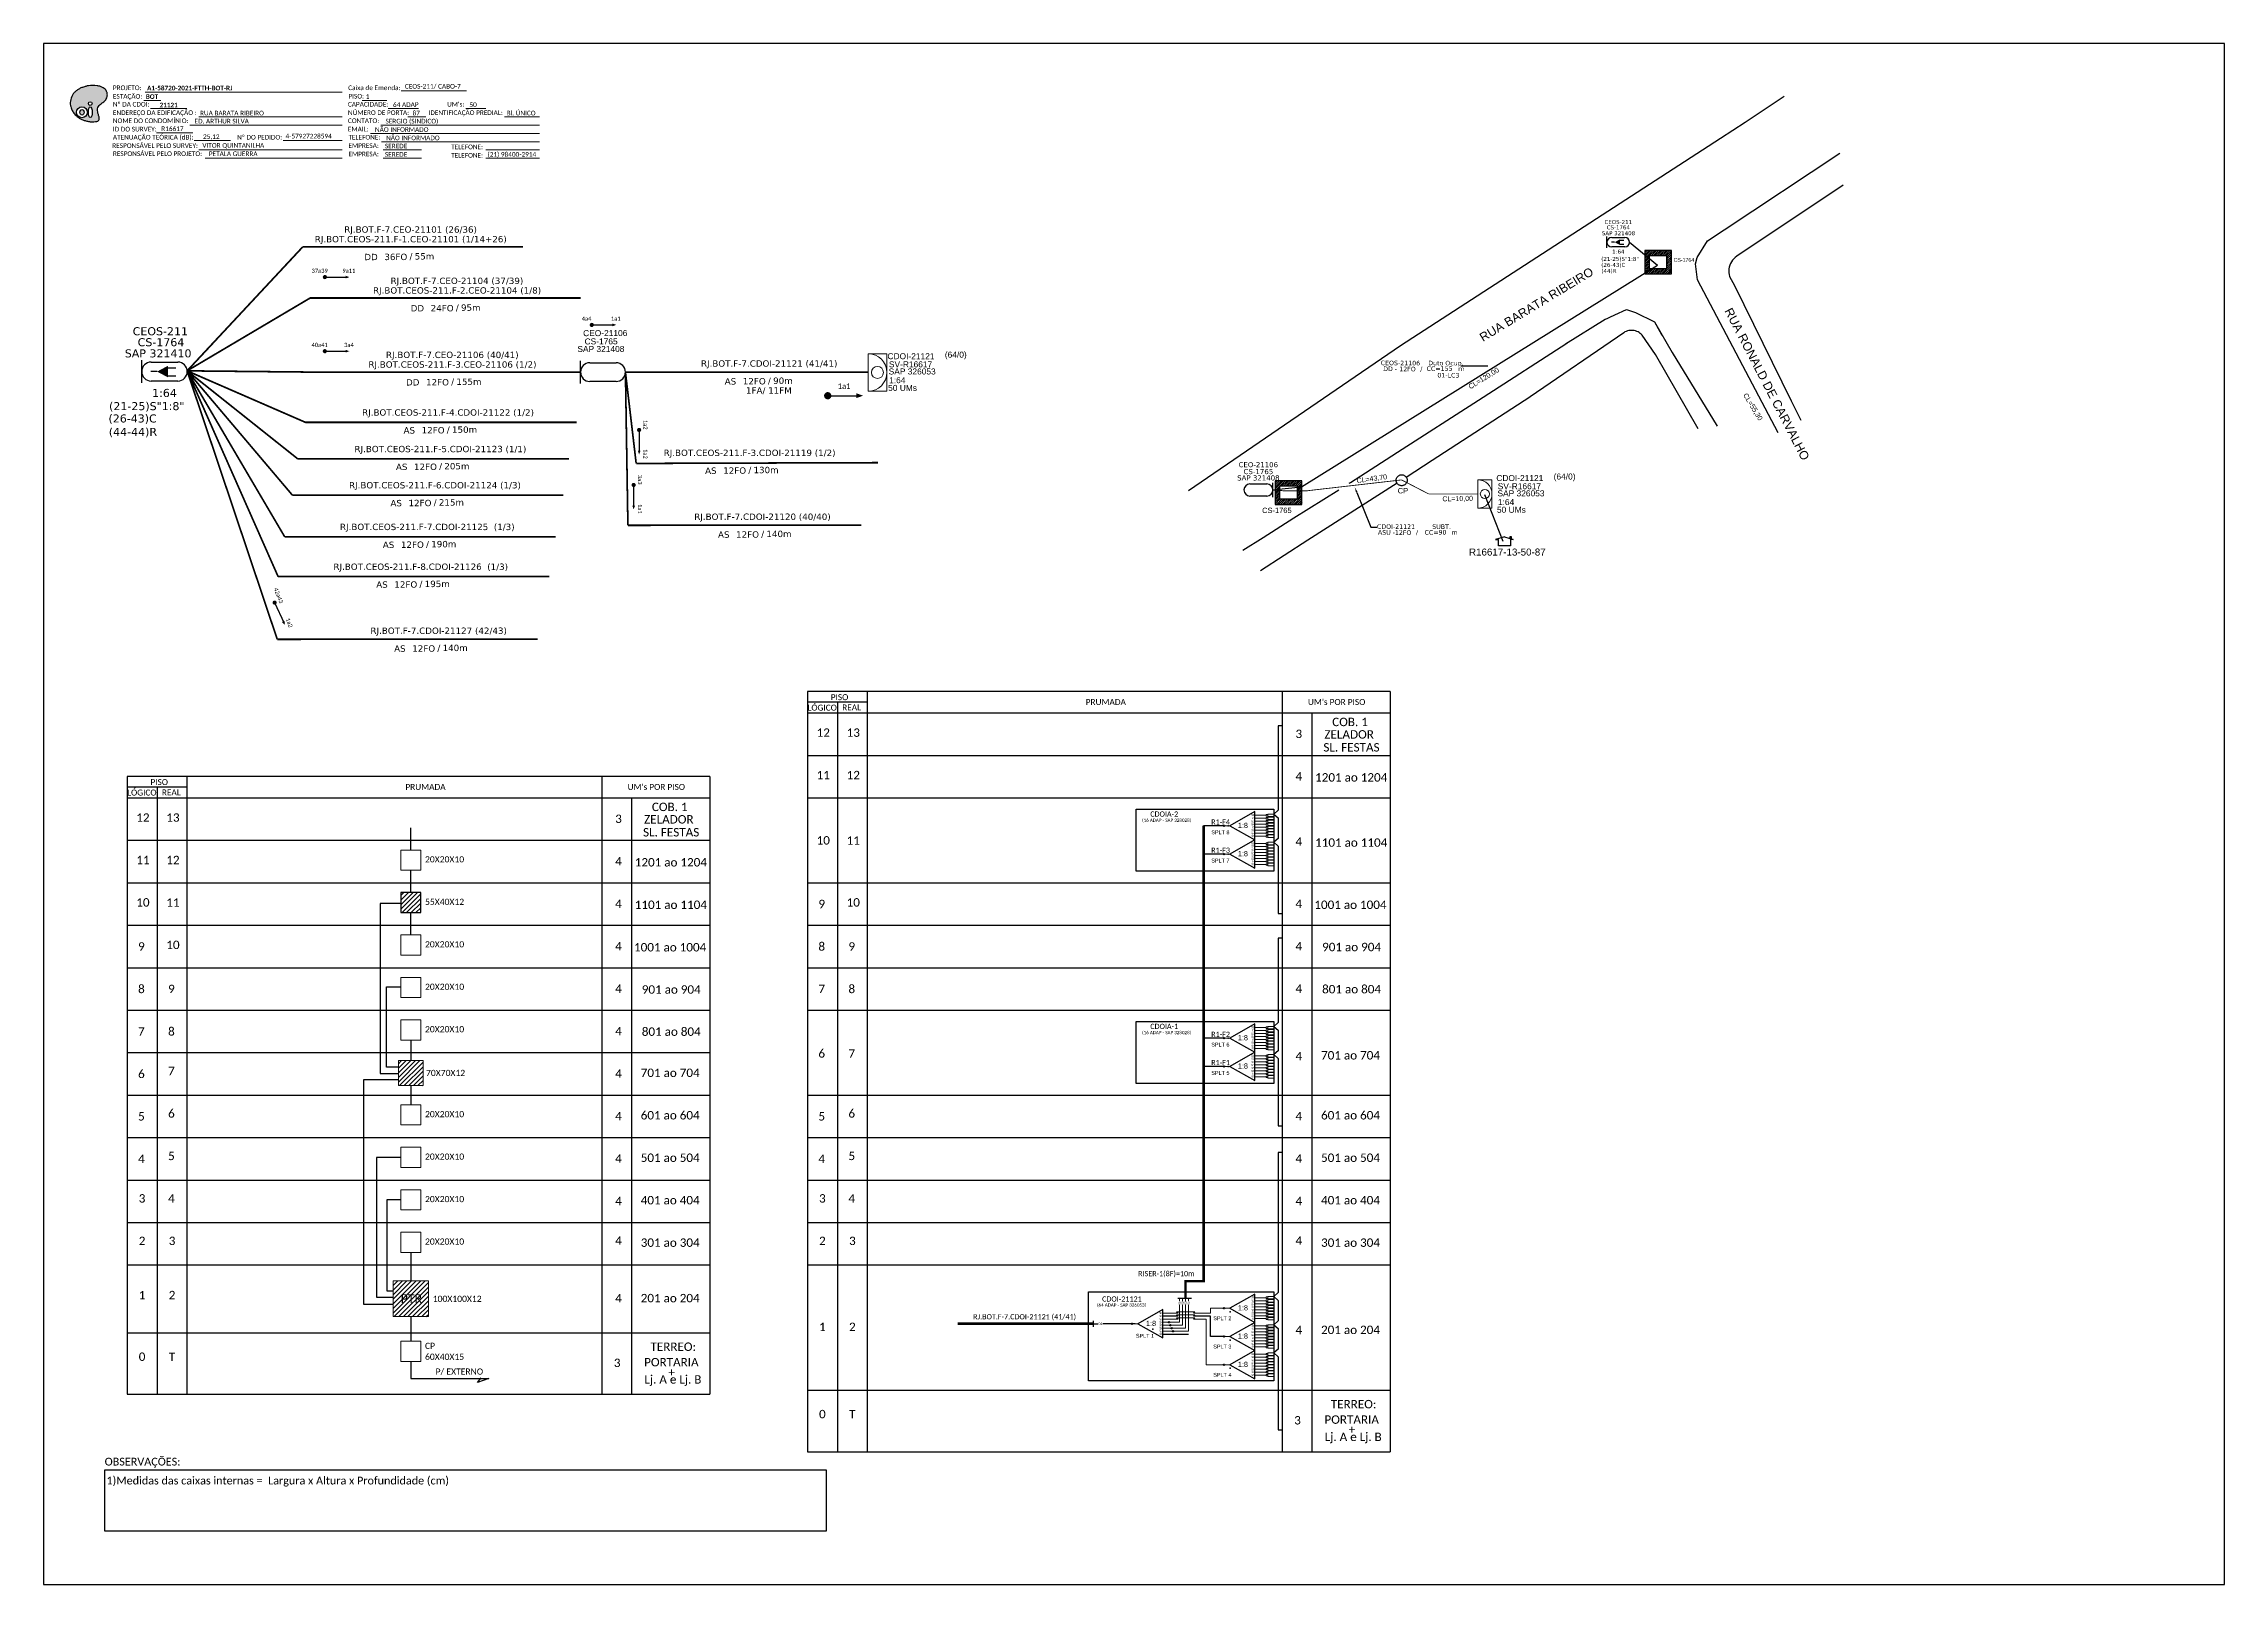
# Paper-space layout 'CDOI-21121' of a CAD drawing. Extents: x -81 to 760, y -93 to 501.
# The model-space entities are those that its viewports show. They can reach past a viewport. Long polylines and large blocks are cut down to what shows.
import ezdxf
from ezdxf import colors
from ezdxf.entities.mleader import LeaderData, LeaderLine
from ezdxf.enums import TextEntityAlignment as Align
from ezdxf.math import Vec2, Vec3

# ---------------------------------------------------------------- set-up
doc = ezdxf.new("R2010")
doc.units = 0
doc.linetypes.add('PHANTOM2', pattern=[1.25, 0.625, -0.125, 0.125, -0.125, 0.125, -0.125])
for name, color, linetype in [('10.0-Cartográfico', 4, 'Continuous'), ('10.1-Caixas Subterrâneas', 5, 'Continuous'), ('20.4-CEOS', 1, 'Continuous'), ('20.5-CEO', 1, 'Continuous'), ('CAP a instalar', 1, 'Continuous'), ('CAP_A_INSTALAR', 1, 'Continuous'), ('label_cabos', 7, 'Continuous'), ('LOGRADOURO', 5, 'Continuous'), ('Metragem', 92, 'Continuous'), ('SETA', 7, 'Continuous'), ('surveys', 7, 'Continuous'), ('surveys legendas', 7, 'Continuous')]:
    doc.layers.add(name, color=color, linetype=linetype)
for name, color, linetype, lineweight in [("20.0-LEGENDA DOS CDO'S", 1, 'Continuous', 0), ('20.1-CDO_INTERIOR', 1, 'Continuous', 0), ('40.1-ETIQUETAS', 1, 'Continuous', 20)]:
    doc.layers.add(name, color=color, linetype=linetype, lineweight=lineweight)
doc.layers.add('DROP DE CLIENTE', color=140, linetype='Continuous', plot=False)
doc.styles.add('ARIAL', font='arial.ttf')
doc.styles.add('DIGICADE', font='arial.ttf')
doc.styles.add('MtXpl_Calibri', font='calibri.ttf')
doc.styles.add('siredit', font='verdana.ttf')
doc.styles.add('WMF-Calibri0', font='calibri.ttf')
doc.styles.add('WMF-Calibri1', font='calibrib.ttf')
doc.linetypes.add('FENCELINE1', pattern='A,0.25,-0.1,[133,ltypeshp.shx,S=0.1,R=0,X=-0.1,Y=0],-0.1,1', length=1.45)
doc.linetypes.add('RESERVA', pattern='A,0.5,-0.15,["RESERVA",Standard,S=0.18,R=0,X=0,Y=-0.1],-1.3', length=1.95)
doc.dimstyles.new('CC', dxfattribs={"dimtxt": 1, "dimasz": 2, "dimexe": 0.18, "dimexo": 0.0625, "dimgap": 0.09, "dimtad": 0, "dimdec": 0, "dimrnd": 1, "dimzin": 0, "dimdsep": 46, "dimtxsty": 'siredit', "dimblk": 'NONE', "dimcen": 0, "dimse1": 1, "dimse2": 1, "dimsd1": 1, "dimsd2": 1, "dimclrt": 7, "dimadec": 0, "dimazin": 0, "dimtfac": 1, "dimtdec": 0, "dimtofl": 0, "dimtmove": 0, "dimatfit": 3, "dimfxl": 0, "dimtolj": 1, "dimtzin": 0, "dimarcsym": 0})

# ---------------------------------------------------------------- blocks, each defined once
blk = doc.blocks.new('OI')
h = blk.add_hatch(color=40)
edge = h.paths.add_edge_path()
edge.add_spline(control_points=[(4.35, -0.67), (3.92, -0.99), (3.26, -1.5), (2.81, -2.59), (2.9, -3.5), (3.06, -4.27), (3.31, -4.85), (3.37, -5.39), (3.4, -5.88), (3.2, -6.4), (2.54, -6.61), (1.65, -6.63), (0.55, -6.67), (-0.56, -6.42), (-1.61, -6.14), (-2.77, -5.61), (-3.92, -4.77), (-4.89, -3.7), (-5.34, -2.65), (-5.6, -1.94), (-5.85, -0.96), (-5.71, 0.47), (-5.1, 2.02), (-4.14, 3.02), (-3.3, 3.61), (-2.37, 4.16), (-1.36, 4.44), (-0.56, 4.7), (0.79, 4.85), (2.24, 4.97), (3.79, 4.57), (4.67, 4.21), (5.44, 3.65), (5.76, 2.99), (6.03, 2.21), (6.01, 1.46), (5.72, 0.64), (5.31, 0.08), (4.88, -0.38), (4.51, -0.55), (4.35, -0.67)], knot_values=[0, 0, 0, 0, 1.60434, 2.417191, 3.427595, 4.282808, 4.776746, 5.304182, 5.888771, 6.258406, 6.858137, 7.79129, 8.986195, 10.124242, 11.187857, 12.242908, 13.953784, 15.414161, 16.515391, 17.349188, 17.675853, 19.552021, 21.515531, 22.568638, 23.63245, 24.621084, 25.782718, 26.745347, 27.142653, 29.870543, 31.004649, 31.921532, 32.709589, 33.801391, 34.042471, 35.192333, 35.971461, 36.628871, 37.254359, 37.836911, 37.836911, 37.836911, 37.836911], degree=3, periodic=0)
h.paths.add_polyline_path([(1.13, -0.87, -1), (-0.04, -0.87, -1)], flags=16)
edge = h.paths.add_edge_path(flags=16)
edge.add_ellipse((0.56, -3.59), major_axis=(-0.02, 1.71), ratio=0.361305, start_angle=0, end_angle=360)
h.paths.add_polyline_path([(-0.36, -3.62, -1), (-3.8, -3.62, -1)], flags=16)
edge = h.paths.add_edge_path(flags=0)
edge.add_ellipse((-2.08, -3.62), major_axis=(0, 0.885), ratio=0.758294, start_angle=0, end_angle=360)
at = {"color": 40}
for centre, radius in [((-2.08, -3.62), 1.72), ((0.54, -0.87), 0.587)]:
    blk.add_circle(centre, radius, dxfattribs=at)
blk.add_ellipse((-2.08, -3.62), major_axis=(0, 0.885), ratio=0.758294, start_param=-3.141592653589792, end_param=3.141592653589792, dxfattribs=at)
blk.add_ellipse((0.56, -3.59), major_axis=(-0.02, 1.71), ratio=0.361305, dxfattribs=at)
at = {"color": 40, "start_tangent": (-0.800898, -0.598801), "end_tangent": (-0.800898, -0.598801)}
blk.add_spline([(4.35, -0.67), (3.2, -1.78), (2.9, -2.54), (2.92, -3.55), (3.12, -4.38), (3.28, -4.85), (3.37, -5.37), (3.35, -5.95), (3.2, -6.29), (2.66, -6.55), (1.73, -6.63), (0.54, -6.62), (-0.58, -6.41), (-1.6, -6.11), (-2.56, -5.67), (-3.95, -4.67), (-4.89, -3.56), (-5.37, -2.56), (-5.64, -1.78), (-5.72, -1.46), (-5.63, 0.42), (-4.84, 2.22), (-4.13, 2.99), (-3.27, 3.62), (-2.4, 4.09), (-1.3, 4.47), (-0.37, 4.72), (0.02, 4.77), (2.75, 4.8), (3.85, 4.53), (4.69, 4.16), (5.31, 3.68), (5.85, 2.73), (5.93, 2.5), (5.94, 1.35), (5.67, 0.62), (5.29, 0.08), (4.84, -0.36), (4.35, -0.67)], degree=3, dxfattribs=at)
blk = doc.blocks.new('ETIQUETA_RS5F')
at = {"layer": '40.1-ETIQUETAS', "color": 0, "style": 'siredit'}
blk.add_text('/', height=1.5, dxfattribs=at).set_placement((1.58, -1.95), align=Align.MIDDLE_RIGHT)
for tag, p in [('ETIQUETA_R_SECUNDARIA', (1.21, 2.1)), ('ETIQUETA_R_PRIMARIA', (1.21, 4.1)), ('F_ATIVAS/F_MORTAS', (1.14, -4.24))]:
    blk.add_attdef(tag, text='', height=1.5, dxfattribs=at).set_placement(p, align=Align.MIDDLE_CENTER)
for tag, p in [('TIPO_CABO', (-6.58, -2.12)), ('CAP_CABO', (0.4, -2.09))]:
    blk.add_attdef(tag, text='', height=1.5, dxfattribs=at).set_placement(p, align=Align.MIDDLE_RIGHT)
blk.add_attdef('METROS', text='', height=1.5, dxfattribs=at).set_placement((2.14, -1.95), align=Align.MIDDLE_LEFT)
for tag, p in [('FUSÃO_1', (0.85, -8.39)), ('FUSÃO_2', (0.85, -10.6)), ('FUSÃO_3', (0.85, -12.93)), ('FUSÃO_4', (0.85, -15.14)), ('FUSÃO_5', (0.85, -17.16))]:
    blk.add_attdef(tag, text='', height=1.5, dxfattribs=at).set_placement(p, align=Align.CENTER)
blk = doc.blocks.new('CEOS_RP_CT_DRT')
at = {"layer": '20.4-CEOS', "color": 0}
for p, q in [((-4.54, 1.19), (-1.19, 1.19)), ((-1.19, -1.19), (-4.54, -1.19))]:
    blk.add_line(p, q, dxfattribs=at)
for points in [[(-5.73, -1.43), (-5.73, 1.44)], [(-3.79, 0), (-4.59, 0)], [(-2.47, 0.48), (-1.45, 0.48)], [(-2.47, -0.52), (-1.45, -0.52)]]:
    blk.add_lwpolyline(points, dxfattribs=at)
blk.add_lwpolyline([(-3.79, 0, 0, 1.47, 0), (-2.41, 0, 1.47, 1.47, 0)], format="xyseb", dxfattribs=at)
for centre, start, end in [((-4.54, 0), 90, 270), ((-1.19, 0), 270, 90)]:
    blk.add_arc(centre, 1.19, start, end, dxfattribs=at)
at = {"layer": '20.4-CEOS', "color": 7, "style": 'siredit'}
for tag, p in [('Nº_DA_CEOS', (-2.86, 5.6)), ('LOCAL', (-2.86, 4.24)), ('SAP', (-2.86, 2.78)), ('RACIO_SPLITAGEM', (-2.86, -1.88)), ('FIBRAS_SPLITTER', (-2.86, -3.58)), ('FIBRAS_TOP_C', (-2.86, -5.08)), ('RESERVA_FINAIS', (-2.86, -6.39))]:
    blk.add_attdef(tag, text='', height=1.01, dxfattribs=at).set_placement(p, align=Align.TOP_CENTER)
blk = doc.blocks.new('*X8')
at = {"color": 0, "linetype": 'Continuous'}
for p, q in [((-1.25, 0.34099), (-0.49099, 1.1)), ((-1.25, 0.517767), (-0.667767, 1.1)), ((-1.25, 0.694544), (-0.844544, 1.1)), ((-1.25, 0.87132), (-1.02132, 1.1)), ((-1.25, 1.048097), (-1.198097, 1.1)), ((-1.25, 0.164214), (-0.8035, 0.610714)), ((-1.25, -0.012563), (-0.8035, 0.433937)), ((-1.25, -0.18934), (-0.8035, 0.25716)), ((-1.25, -0.366117), (-0.8035, 0.080383)), ((-0.789214, 0.625), (-0.314214, 1.1)), ((-0.612437, 0.625), (-0.137437, 1.1)), ((-0.43566, 0.625), (0.03934, 1.1)), ((-0.258883, 0.625), (0.216117, 1.1)), ((-0.082107, 0.625), (0.392893, 1.1)), ((0.09467, 0.625), (0.56967, 1.1)), ((0.271447, 0.625), (0.746447, 1.1)), ((0.448223, 0.625), (0.923223, 1.1)), ((0.625, 0.625), (1.1, 1.1)), ((0.801777, 0.625), (1.25, 1.073223)), ((0.8035, 0.449947), (1.25, 0.896447)), ((0.8035, 0.27317), (1.25, 0.71967)), ((0.8035, 0.096393), (1.25, 0.542893)), ((0.8035, -0.080383), (1.25, 0.366117)), ((0.8035, -0.25716), (1.25, 0.18934)), ((0.8035, -0.433937), (1.25, 0.012563)), ((-1.25, -0.542893), (-0.8035, -0.096393)), ((-1.25, -0.71967), (-0.8035, -0.27317)), ((-1.25, -0.896447), (-0.8035, -0.449947)), ((-1.25, -1.073223), (-0.801777, -0.625)), ((-1.1, -1.1), (-0.625, -0.625)), ((-0.923223, -1.1), (-0.448223, -0.625)), ((-0.746447, -1.1), (-0.271447, -0.625)), ((-0.56967, -1.1), (-0.09467, -0.625)), ((-0.392893, -1.1), (0.082107, -0.625)), ((-0.216117, -1.1), (0.258883, -0.625)), ((-0.03934, -1.1), (0.43566, -0.625)), ((0.137437, -1.1), (0.612437, -0.625)), ((0.314214, -1.1), (0.789214, -0.625)), ((0.49099, -1.1), (1.25, -0.34099)), ((0.667767, -1.1), (1.25, -0.517767)), ((0.8035, -0.610714), (1.25, -0.164214)), ((0.844544, -1.1), (1.25, -0.694544)), ((1.02132, -1.1), (1.25, -0.87132)), ((1.198097, -1.1), (1.25, -1.048097))]:
    blk.add_line(p, q, dxfattribs=at)
blk = doc.blocks.new('MANHOLE_MQ')
at = {"color": 0, "linetype": 'Continuous'}
for p, q in [((0.0000062, 0.0000057), (-0.0000063, 0.0000057)), ((-0.0000063, 0.0000057), (-0.0000063, -0.0000053)), ((-0.000004, 0.0000033), (0.000004, 0.0000033)), ((-0.000004, -0.0000029), (-0.000004, 0.0000033)), ((0.000004, 0.0000033), (0.000004, -0.0000029)), ((0.0000062, -0.0000053), (0.0000062, 0.0000057)), ((-0.0000063, -0.0000053), (0.0000062, -0.0000053)), ((0.000004, -0.0000029), (-0.000004, -0.0000029)), ((0.000004, -0.0000029), (0.000004, -0.0000029))]:
    blk.add_line(p, q, dxfattribs=at)
at = {"color": 0, "linetype": 'Continuous', "xscale": 5e-06, "yscale": 5e-06, "zscale": 1e-05}
blk.add_blockref('*X8', (0, 0.0000002), dxfattribs=at)
blk = doc.blocks.new('*U13')
at = {"layer": '20.4-CEOS', "color": 7, "style": 'siredit'}
for tag, p in [('FIBRAS_SPLITTER', (0, 0)), ('FIBRAS_TOP_C', (0, -4.13)), ('RESERVA_FINAIS', (0, -5.46))]:
    blk.add_attdef(tag, p, '', height=1.01, dxfattribs=at)
for tag, p, flags in [('QTDE', (0, -9.4), 1), ('ID_ATIVIDADE', (0, -6.77), 3), ('FATOR', (0, -8.09), 1), ('FID', (0, -10.71), 1)]:
    blk.add_attdef(tag, p, '', height=1.01, dxfattribs=dict(at, flags=flags))
blk = doc.blocks.new('_None')
blk = doc.blocks.new('Inst CB DT OCUP CFOA-SM-DD-S-12')
at = {"layer": 'label_cabos', "color": 0, "style": 'siredit'}
for tag, flags, p in [('ID_ATIVIDADE', 3, (1.31, 2.67)), ('FATOR', 1, (11.56, 2.55))]:
    blk.add_attdef(tag, text='', height=1, rotation=359.69, dxfattribs=dict(at, flags=flags)).set_placement(p, align=Align.MIDDLE_CENTER)
for tag, p in [('TIPO_CABO', (1.11, 0)), ('DESTINO_CABO', (3.13, 1.26)), ('CABO', (4.69, -0.05)), ('/', (7.71, -0.05)), ('LANCE', (10.41, 0.02)), ('TIPO_CABO', (13.11, 1.24)), ('UND', (16.46, 0)), ('FID', (13.65, -1.41))]:
    blk.add_attdef(tag, text='', height=1, rotation=359.69, dxfattribs=at).set_placement(p, align=Align.MIDDLE_CENTER)
blk.add_attdef('QTDE', (11.93, -0.45), '', height=1, rotation=359.69, dxfattribs=at)
blk = doc.blocks.new('Inst CB DT OCUP CFOA-SM-ASU-120-S-12')
at = {"layer": 'label_cabos', "color": 0, "style": 'siredit'}
for tag, flags, p in [('ID_ATIVIDADE', 3, (1.31, 2.67)), ('FATOR', 1, (11.56, 2.55))]:
    blk.add_attdef(tag, text='', height=1, rotation=359.69, dxfattribs=dict(at, flags=flags)).set_placement(p, align=Align.MIDDLE_CENTER)
for tag, p in [('TIPO_CABO', (1.26, 0)), ('DESTINO_CABO', (3.13, 1.26)), ('CABO', (4.69, -0.05)), ('/', (7.71, -0.05)), ('LANCE', (10.91, 0)), ('TIPO_CABO', (13.11, 1.24)), ('UND', (15.96, 0)), ('FID', (13.15, -1.41))]:
    blk.add_attdef(tag, text='', height=1, rotation=359.69, dxfattribs=at).set_placement(p, align=Align.MIDDLE_CENTER)
blk.add_attdef('QTDE', (12.43, -0.47), '', height=1, rotation=359.69, dxfattribs=at)
blk = doc.blocks.new('SURVEY_SURVEY')
for p, q in [((0, 0.0000127), (-0.0000126, 0.000009)), ((-0.0000126, 0.000009), (-0.0000086, 0.000009)), ((-0.0000086, 0), (-0.0000086, 0.000009)), ((0.0000086, 0), (-0.0000086, 0)), ((0, 0.0000127), (0.0000126, 0.000009)), ((0.0000084, 0.0000132), (0.0000098, 0.0000132)), ((0.0000084, 0.0000103), (0.0000084, 0.0000132)), ((0.0000126, 0.000009), (0.0000086, 0.000009)), ((0.0000086, 0.000009), (0.0000086, 0)), ((0.0000098, 0.0000132), (0.0000098, 0.0000099))]:
    blk.add_line(p, q)
blk = doc.blocks.new('MHMZ')
at = {"color": 0, "linetype": 'PHANTOM2'}
blk.add_circle((0, 0), 0.0000101, dxfattribs=at)
blk = doc.blocks.new('SPLT_1-8_SC-APC')
at = {"color": 1, "lineweight": 0}
blk.add_lwpolyline([(-17.04, -7.55), (-19.26, -7.55)], dxfattribs=at)
at = {"color": 1}
blk.add_lwpolyline([(-7.37, -2.1), (-17.04, -7.55), (-7.37, -13), (-7.37, -2.1)], dxfattribs=at)
at = {"color": 3, "lineweight": 0}
for points in [[(-2.99, -3.51), (-7.37, -3.51)], [(-7.37, -4.66), (-2.99, -4.66)], [(-7.37, -5.82), (-2.99, -5.82)], [(-7.37, -6.97), (-2.99, -6.97)], [(-7.37, -8.12), (-2.99, -8.12)], [(-2.41, -3.02), (-2.41, -4)], [(-2.41, -3.02), (0, -3.02)], [(-2.41, -4), (0, -4)], [(-2.41, -4.17), (-2.41, -5.16)], [(-2.41, -4.17), (0, -4.17)], [(-2.41, -5.16), (0, -5.16)], [(-2.41, -5.32), (-2.41, -6.31)], [(-2.41, -5.32), (0, -5.32)], [(-2.41, -6.31), (0, -6.31)], [(-2.41, -6.48), (-2.41, -7.46)], [(-2.41, -6.48), (0, -6.48)], [(-2.41, -7.46), (0, -7.46)], [(-2.41, -7.63), (-2.41, -8.62)], [(-2.41, -7.63), (0, -7.63)], [(-7.37, -9.28), (-2.99, -9.28)], [(-7.37, -10.43), (-2.99, -10.43)], [(-7.37, -11.58), (-2.99, -11.58)], [(-2.41, -8.62), (0, -8.62)], [(-2.41, -8.78), (-2.41, -9.77)], [(-2.41, -8.78), (0, -8.78)], [(-2.41, -9.77), (0, -9.77)], [(-2.41, -9.94), (-2.41, -10.92)], [(-2.41, -9.94), (0, -9.94)], [(-2.41, -10.92), (0, -10.92)], [(-2.41, -11.09), (-2.41, -12.08)], [(-2.41, -11.09), (0, -11.09)], [(-2.41, -12.08), (0, -12.08)]]:
    blk.add_lwpolyline(points, dxfattribs=at)
for points in [[(-2.99, -3.22), (-2.41, -3.22), (-2.41, -3.8), (-2.99, -3.8)], [(-2.99, -4.38), (-2.41, -4.38), (-2.41, -4.95), (-2.99, -4.95)], [(-2.99, -5.53), (-2.41, -5.53), (-2.41, -6.1), (-2.99, -6.1)], [(-2.99, -6.68), (-2.41, -6.68), (-2.41, -7.26), (-2.99, -7.26)], [(-2.99, -7.84), (-2.41, -7.84), (-2.41, -8.41), (-2.99, -8.41)], [(-2.99, -8.99), (-2.41, -8.99), (-2.41, -9.56), (-2.99, -9.56)], [(-2.99, -10.14), (-2.41, -10.14), (-2.41, -10.72), (-2.99, -10.72)], [(-2.99, -11.3), (-2.41, -11.3), (-2.41, -11.87), (-2.99, -11.87)]]:
    blk.add_lwpolyline(points, close=True, dxfattribs=at)
at = {"color": 1, "style": 'ARIAL'}
for s, height, p in [('1:8', 2, (-13.91, -8.4)), ('S1', 0.75, (-8.74, -3.78)), ('S2', 0.75, (-8.74, -4.97)), ('S3', 0.75, (-8.74, -6.18)), ('S4', 0.75, (-8.74, -7.36)), ('S5', 0.75, (-8.74, -8.57)), ('S6', 0.75, (-8.74, -9.69)), ('S7', 0.75, (-8.74, -10.78)), ('S8', 0.75, (-8.74, -11.9))]:
    blk.add_text(s, height=height, dxfattribs=at).set_placement(p)
blk = doc.blocks.new('SPLITTER_')
blk.add_point((0, 0))
at = {"style": 'ARIAL', "flags": 4}
blk.add_attdef('SPLT', (0, -3.26), '', height=1.5, dxfattribs=at)

msp = doc.modelspace()

# ---------------------------------------------------------------- hatches: boundary and pattern name
h = msp.add_hatch(color=3)
h.dxf.hatch_style = 1
edge = h.paths.add_edge_path()
edge.add_arc((451.4, 293.71), 0.256, 0, 360)
h = msp.add_hatch(color=3)
h.dxf.hatch_style = 1
edge = h.paths.add_edge_path()
edge.add_arc((451.4, 282.81), 0.256, 0, 360)
h = msp.add_hatch()
h.set_pattern_fill('ANSI31', color=1, scale=10, style=0)
h.set_pattern_definition([(45, (-483.593, -129.7307), (-0.8838835, 0.8838835), [])])
h.paths.add_polyline_path([(141.6, 267.99), (133.93, 267.99), (133.93, 260.22), (141.6, 260.22)])
h.paths.add_polyline_path([(139.91, 258.58), (139.91, 263.73)])
h = msp.add_hatch(color=3)
h.dxf.hatch_style = 1
edge = h.paths.add_edge_path()
edge.add_arc((451.4, 211.85), 0.256, 0, 360)
h = msp.add_hatch()
h.set_pattern_fill('ANSI31', color=1, scale=10, style=0)
h.set_pattern_definition([(45, (-482.6956, -194.5326), (-0.8838835, 0.8838835), [])])
h.paths.add_polyline_path([(142.49, 203.19), (133.02, 203.19), (133.02, 193.59), (142.49, 193.59)])
h.paths.add_polyline_path([(140.8, 193.78), (140.8, 193.78), (140.8, 198.93), (140.8, 198.93)], flags=24)
h = msp.add_hatch(color=3)
h.dxf.hatch_style = 1
edge = h.paths.add_edge_path()
edge.add_arc((451.4, 200.95), 0.256, 0, 360)
h = msp.add_hatch()
h.set_pattern_fill('ANSI31', color=1, scale=10, style=0)
h.set_pattern_definition([(45, (-480.6458, -279.4929), (-0.8838835, 0.8838835), [])])
h.paths.add_polyline_path([(130.97, 104.47), (144.54, 104.47), (144.54, 118.23), (130.97, 118.23)])
h.paths.add_polyline_path([(132.98, 108.82), (143.06, 108.82), (143.06, 113.97), (132.98, 113.97)], flags=24)
h = msp.add_hatch(color=3)
h.dxf.hatch_style = 1
edge = h.paths.add_edge_path()
edge.add_arc((415.94, 101.72), 0.256, 0, 360)
h = msp.add_hatch(color=3)
h.dxf.hatch_style = 1
edge = h.paths.add_edge_path()
edge.add_arc((430.21, 102.3), 0.256, 0, 360)
h = msp.add_hatch(color=3)
h.dxf.hatch_style = 1
edge = h.paths.add_edge_path()
edge.add_arc((430.71, 101.15), 0.256, 0, 360)
h = msp.add_hatch(color=3)
h.dxf.hatch_style = 1
edge = h.paths.add_edge_path()
edge.add_arc((451.38, 107.73), 0.256, 0, 360)
h = msp.add_hatch(color=3)
h.dxf.hatch_style = 1
edge = h.paths.add_edge_path()
edge.add_arc((431.21, 99.99), 0.256, 0, 360)
h = msp.add_hatch(color=3)
h.dxf.hatch_style = 1
edge = h.paths.add_edge_path()
edge.add_arc((431.71, 98.84), 0.256, 0, 360)
h = msp.add_hatch(color=3)
h.dxf.hatch_style = 1
edge = h.paths.add_edge_path()
edge.add_arc((451.38, 96.84), 0.256, 0, 360)
h = msp.add_hatch(color=3)
h.dxf.hatch_style = 1
edge = h.paths.add_edge_path()
edge.add_arc((451.38, 85.94), 0.256, 0, 360)

# ---------------------------------------------------------------- linework, layer by layer
for p, q in [((837.17, 595.26), (-3.83, 595.26)), ((-3.83, 595.26), (-3.83, 1.26)), ((837.17, 1.26), (837.17, 595.26)), ((-3.83, 1.26), (837.17, 1.26))]:
    msp.add_line(p, q)
at = {"color": 3}
for p, q in [((137.77, 284.36), (137.76, 292.97)), ((137.77, 267.99), (137.76, 276.59)), ((137.77, 251.62), (137.76, 260.22)), ((417.06, 101.72), (404.62, 101.72))]:
    msp.add_line(p, q, dxfattribs=at)
at = {"color": 7, "lineweight": 0}
for points in [[(34.76, 573.3), (41.31, 573.3)], [(35.28, 576.58), (111.25, 576.58)], [(119.05, 573.34), (128.53, 573.34)], [(134.09, 577.07), (159.22, 577.07)], [(37.42, 570.23), (51.37, 570.23)], [(52.58, 563.88), (111.25, 563.88)], [(55.99, 566.99), (111.25, 566.99)], [(126.21, 563.88), (187.44, 563.88)], [(129.1, 570.23), (140.71, 570.23)], [(136.68, 566.99), (143.62, 566.99)], [(159.04, 570.23), (166.7, 570.23)], [(173.85, 566.99), (187.41, 566.99)], [(39.74, 560.82), (53.69, 560.82)], [(54.28, 557.85), (68.22, 557.85)], [(88.51, 557.85), (111.27, 557.85)], [(122.17, 560.64), (187.44, 560.64)], [(126.46, 557.41), (187.44, 557.41)], [(55.99, 554.29), (111.25, 554.29)], [(58.48, 551.06), (111.25, 551.06)], [(127.07, 554.29), (141.86, 554.29)], [(127.07, 551.06), (141.86, 551.06)], [(166.67, 554.29), (187.44, 554.29)], [(166.67, 551.06), (187.44, 551.06)], [(433.65, 105.76), (427.83, 105.76)], [(433.65, 103.45), (427.83, 103.45)], [(427.83, 102.3), (430.21, 102.3)], [(427.83, 101.15), (430.71, 101.15)], [(433.65, 105.76), (433.09, 106.38), (434.06, 106.38)], [(433.65, 104.61), (433.09, 105.23), (434.06, 105.23)], [(433.65, 103.45), (433.09, 104.08), (434.06, 104.08)], [(439.57, 105.76), (440.12, 106.38), (434.06, 106.38)], [(439.57, 104.61), (440.12, 105.23), (434.06, 105.23)], [(439.57, 103.45), (440.12, 104.08), (434.06, 104.08)], [(451.38, 107.73), (446.2, 107.74), (446.2, 105.76), (439.57, 105.76)], [(451.38, 85.94), (444.49, 85.94), (444.49, 103.45), (439.57, 103.45)], [(427.83, 99.99), (431.21, 99.99)], [(427.83, 98.84), (431.71, 98.84)]]:
    msp.add_lwpolyline(points, dxfattribs=at)
at = {"color": 7, "const_width": 0.8}
for points in [[(104.23, 505.24, 1), (105.03, 505.25, 1)], [(207.16, 486.82, 1), (207.96, 486.82, 1)], [(104.23, 476.68, 1), (105.03, 476.69, 1)], [(225.82, 446.72, 1), (225.82, 445.92, 1)], [(223.71, 425.52, 1), (223.71, 424.72, 1)], [(85.08, 380.11, 1), (85.41, 379.38, 1)]]:
    msp.add_lwpolyline(points, format="xyb", close=True, dxfattribs=at)
at = {"color": 7, "ltscale": 5.3, "const_width": 0.653}
for points in [[(221.49, 409.55), (220.54, 468.63)], [(221.49, 409.55), (311.54, 409.58)]]:
    msp.add_lwpolyline(points, dxfattribs=at)
at = {"const_width": 1.4}
msp.add_lwpolyline([(297.86, 459.51, 1), (299.26, 459.51, 1)], format="xyb", close=True, dxfattribs=at)
msp.add_lwpolyline([(297.86, 459.51, 1), (299.26, 459.51, 1)], format="xyb", close=True, dxfattribs=at)
at = {"color": 7}
for points in [[(223.71, 425.12), (223.71, 416.39)], [(433.65, 104.61), (427.83, 104.61)], [(451.38, 96.84), (446.2, 96.84), (446.2, 104.61), (439.57, 104.61)]]:
    msp.add_lwpolyline(points, dxfattribs=at)
at = {"color": 7, "linetype": 'FENCELINE1', "ltscale": 5.3, "const_width": 0.653}
msp.add_lwpolyline([(221.49, 409.55), (311.54, 409.58)], dxfattribs=at)
at = {"color": 0}
for points in [[(515.45, 345.45), (290.7, 345.45)], [(313.85, 341.34), (290.7, 341.34)], [(253.09, 312.71), (28.34, 312.71)], [(51.49, 308.6), (28.34, 308.6)]]:
    msp.add_lwpolyline(points, dxfattribs=at)
for points in [[(290.7, 345.45), (290.7, 52.4)], [(313.85, 52.4), (313.85, 345.45)], [(473.86, 345.45), (473.86, 52.4)], [(515.45, 345.45), (515.45, 52.4)], [(290.7, 337.23), (515.45, 337.23)], [(302.28, 341.34), (302.28, 52.4)], [(485.43, 52.4), (485.43, 337.23)], [(290.7, 320.86), (515.45, 320.86)], [(28.34, 312.71), (28.34, 74.53)], [(51.49, 74.53), (51.49, 312.71)], [(211.5, 312.71), (211.5, 74.53)], [(253.09, 312.71), (253.09, 74.53)], [(28.34, 304.49), (253.09, 304.49)], [(39.91, 308.6), (39.91, 74.53)], [(223.07, 74.53), (223.07, 304.49)], [(290.7, 304.49), (515.45, 304.49)], [(28.34, 288.11), (253.09, 288.11)], [(28.34, 271.74), (253.09, 271.74)], [(290.7, 271.74), (515.45, 271.74)], [(28.34, 255.37), (253.09, 255.37)], [(290.7, 255.37), (515.45, 255.37)], [(28.34, 239), (253.09, 239)], [(290.7, 239), (515.45, 239)], [(28.34, 222.63), (253.09, 222.63)], [(290.7, 222.63), (515.45, 222.63)], [(28.34, 206.25), (253.09, 206.25)], [(28.34, 189.88), (253.09, 189.88)], [(290.7, 189.88), (515.45, 189.88)], [(28.34, 173.51), (253.09, 173.51)], [(290.7, 173.51), (515.45, 173.51)], [(28.34, 157.14), (253.09, 157.14)], [(290.7, 157.14), (515.45, 157.14)], [(28.34, 140.77), (253.09, 140.77)], [(290.7, 140.77), (515.45, 140.77)], [(28.34, 124.39), (253.09, 124.39)], [(290.7, 124.39), (515.45, 124.39)], [(28.34, 98.24), (253.09, 98.24)], [(290.7, 76.11), (515.45, 76.11)], [(28.34, 74.53), (253.09, 74.53)], [(290.7, 52.4), (515.45, 52.4)]]:
    msp.add_lwpolyline(points)
at = {"color": 3}
for points in [[(473.86, 332.22), (472.21, 332.22), (472.2, 299.75), (470.63, 298.24), (472.2, 296.73), (472.2, 288.85), (470.63, 287.34), (472.2, 285.83), (472.2, 259.96), (473.85, 259.96)], [(133.93, 263.76), (125.91, 263.76), (125.91, 198.16), (133.02, 198.16)], [(473.86, 250.36), (472.21, 250.36), (472.2, 217.89), (470.63, 216.38), (472.2, 214.87), (472.2, 206.99), (470.63, 205.48), (472.2, 203.98), (472.2, 178.1), (473.85, 178.1)], [(133.02, 200.61), (128.45, 200.61), (128.45, 231.57), (133.93, 231.57)], [(137.77, 211.11), (137.77, 203.19)], [(133.02, 195.81), (119.58, 195.81), (119.58, 109.24), (130.97, 109.24)], [(137.77, 193.59), (137.77, 186.13)], [(133.93, 165.88), (124.54, 165.88), (124.54, 111.94), (130.97, 111.94)], [(473.86, 167.75), (472.2, 167.75), (472.21, 113.77), (470.65, 112.27), (472.21, 110.76), (472.21, 102.88), (470.64, 101.37), (472.21, 99.86), (472.21, 91.98), (470.64, 90.47), (472.21, 88.96), (472.21, 81.08), (472.21, 81.08), (472.21, 81.08), (472.21, 60.85), (473.86, 60.85)], [(133.93, 149.5), (128.57, 149.5), (128.57, 114.48), (130.97, 114.48)], [(137.76, 129.25), (137.76, 118.23)], [(137.76, 104.47), (137.76, 94.97)], [(401.01, 101.72), (402.74, 101.72)]]:
    msp.add_lwpolyline(points, dxfattribs=at)
at = {"color": 1}
for points in [[(417.5, 300.14), (470.63, 300.14), (470.63, 276.25), (417.5, 276.25)], [(141.6, 267.99), (133.93, 267.99), (133.93, 260.22), (141.6, 260.22)], [(417.5, 218.28), (470.63, 218.28), (470.63, 194.39), (417.5, 194.39)], [(399.17, 114.07), (470.64, 114.07), (470.64, 79.75), (399.17, 79.75)]]:
    msp.add_lwpolyline(points, close=True, dxfattribs=at)
at = {"color": 5, "const_width": 1}
msp.add_lwpolyline([(443.53, 293.71), (443.53, 118.15), (436.53, 118.15), (436.53, 111.6)], dxfattribs=at)
at = {"color": 5}
for points in [[(451.37, 293.71), (443.53, 293.71)], [(451.37, 282.81), (443.53, 282.81)], [(451.37, 211.85), (443.53, 211.85)], [(451.37, 200.95), (443.53, 200.95)], [(433.57, 111.6), (438.85, 111.6)]]:
    msp.add_lwpolyline(points, dxfattribs=at)
at = {"lineweight": 0}
for points in [[(141.6, 284.36), (133.93, 284.36), (133.93, 276.59), (141.6, 276.59)], [(141.6, 251.62), (133.93, 251.62), (133.93, 243.85), (141.6, 243.85)], [(141.6, 235.25), (133.93, 235.25), (133.93, 227.48), (141.6, 227.48)], [(141.6, 218.88), (133.93, 218.88), (133.93, 211.11), (141.6, 211.11)], [(141.6, 186.13), (133.93, 186.13), (133.93, 178.36), (141.6, 178.36)], [(141.6, 169.76), (133.93, 169.76), (133.93, 161.99), (141.6, 161.99)], [(141.6, 153.39), (133.93, 153.39), (133.93, 145.62), (141.6, 145.62)], [(141.6, 137.02), (133.93, 137.02), (133.93, 129.25), (141.6, 129.25)], [(141.59, 94.97), (133.93, 94.97), (133.93, 87.2), (141.59, 87.2)]]:
    msp.add_lwpolyline(points, close=True, dxfattribs=at)
at = {"color": 1, "lineweight": 0}
for points in [[(142.49, 203.19), (133.02, 203.19), (133.02, 193.59), (142.49, 193.59)], [(142.49, 203.19), (133.02, 203.19), (133.02, 193.59), (142.49, 193.59)], [(130.97, 118.23), (144.54, 118.23), (144.54, 104.47), (130.97, 104.47)]]:
    msp.add_lwpolyline(points, close=True, dxfattribs=at)
at = {"color": 5, "lineweight": 0}
for points in [[(434.22, 111.6), (434.22, 110.44)], [(435.38, 111.6), (435.38, 110.47)], [(436.53, 111.75), (436.53, 110.47)], [(437.69, 111.6), (437.69, 110.47)], [(434.22, 109.01), (434.22, 102.3), (430.45, 102.3)], [(430.95, 101.15), (435.38, 101.15), (435.38, 109.05)], [(431.45, 99.99), (436.53, 99.99), (436.53, 109.04)], [(431.95, 98.84), (437.69, 98.84), (437.69, 109.05)]]:
    msp.add_lwpolyline(points, dxfattribs=at)
at = {"color": 1, "const_width": 1}
msp.add_lwpolyline([(348.65, 101.77), (401.01, 101.77)], dxfattribs=at)
at = {"color": 1}
for points in [[(401.01, 100.56), (401.01, 102.92)], [(427.83, 107.17), (418.17, 101.72), (427.83, 96.27), (427.83, 107.17)], [(137.76, 87.2), (137.76, 80.63), (167.9, 80.63)], [(163.48, 79.04), (164.89, 80.87)], [(167.9, 80.63), (163.48, 79.04)]]:
    msp.add_lwpolyline(points, dxfattribs=at)
at = {"color": 1, "lineweight": 0}
msp.add_lwpolyline([(418.17, 101.72), (415.94, 101.72)], dxfattribs=at)
at = {"color": 8, "linetype": 'RESERVA', "ltscale": 4}
msp.add_lwpolyline([(427.83, 97.69), (437.7, 97.69)], dxfattribs=at)
at = {"color": 0}
msp.add_lwpolyline([(19.73, 45.46), (297.98, 45.46), (297.98, 21.75), (19.73, 21.75)], close=True, dxfattribs=at)
at = {"color": 3}
for centre, radius in [((451.4, 293.71), 0.256), ((451.4, 282.81), 0.256), ((451.4, 211.85), 0.256), ((451.4, 200.95), 0.256), ((415.94, 101.72), 0.256), ((430.21, 102.3), 0.256), ((430.71, 101.15), 0.256), ((430.71, 101.15), 0.242), ((451.38, 107.73), 0.256), ((431.21, 99.99), 0.256), ((431.21, 99.99), 0.242), ((431.71, 98.84), 0.256), ((431.71, 98.84), 0.242), ((451.38, 96.84), 0.256), ((451.38, 85.94), 0.256)]:
    msp.add_circle(centre, radius, dxfattribs=at)
at = {"color": 7}
msp.add_solid([(224.25, 417.16), (223.72, 415.69), (223.18, 417.15)], dxfattribs=at)
at = {"layer": '10.0-Cartográfico'}
for points in [[(667.34, 574.84), (652.38, 564.87), (642.82, 558.68)], [(642.82, 558.68), (519.48, 478.81), (437.63, 422.9)], [(644.27, 523.48), (688.83, 552.98)], [(690.15, 540.73), (649.16, 513.32), (648.54, 512.85), (647.96, 512.35), (647.47, 511.77), (647.05, 511.16), (646.68, 510.52), (646.39, 509.82), (646.2, 509.12), (646.05, 508.4), (646.01, 507.67), (646.05, 506.95), (646.18, 506.23), (646.37, 505.51), (648.29, 501.98)], [(633.26, 510.36), (633.89, 512.82), (637.78, 519.21), (644.27, 523.48)], [(633.99, 504.25), (633.26, 510.36)], [(634.01, 504.15), (633.99, 504.25)], [(665.07, 445.15), (634.01, 504.15)], [(648.29, 501.98), (670.1, 457.5), (673.81, 450.12)], [(583.05, 479.5), (598.39, 489)], [(597.98, 488.8), (602.08, 490.76), (606.6, 492.79), (610.09, 491.6)], [(610.09, 491.6), (610.1, 491.6)], [(610.09, 491.6), (617.37, 487.96), (620.23, 482.89)], [(617.37, 487.96), (624.17, 476.24)], [(516.52, 436.61), (551.37, 458.94), (583.54, 479.82)], [(612.59, 482.83), (612.26, 483.2), (611.88, 483.55), (611.47, 483.85), (611.04, 484.12), (610.56, 484.32), (610.05, 484.5), (609.55, 484.64), (609.04, 484.7), (608.52, 484.72), (607.99, 484.69), (607.46, 484.61), (606.96, 484.47), (606.46, 484.3), (606.01, 484.09), (605.56, 483.8), (569.44, 459.07), (569.35, 458.97), (531.66, 434.53)], [(617.81, 475.46), (612.59, 482.83)], [(634.2, 446.71), (617.81, 475.46)], [(624.17, 476.24), (641.62, 447.77)], [(499.58, 425.76), (500.11, 426.1), (517.92, 437.5)], [(531.66, 434.53), (521.64, 428.03)], [(478.32, 412.39), (495.6, 423.26)], [(518.13, 425.75), (483.65, 403.77)], [(458.68, 399.92), (466.43, 404.91), (478.32, 412.39)], [(483.65, 403.77), (465.39, 391.96)]]:
    msp.add_lwpolyline(points, dxfattribs=at)
at = {"layer": '20.1-CDO_INTERIOR', "lineweight": 18}
msp.add_lwpolyline([(321.35, 461.25), (321.35, 475.71), (314.12, 475.71), (314.12, 461.25)], close=True, dxfattribs=at)
at = {"layer": '20.1-CDO_INTERIOR', "color": 1, "lineweight": 18}
msp.add_lwpolyline([(554.7, 427.14), (554.71, 416.18), (549.23, 416.17), (549.22, 427.14)], close=True, dxfattribs=at)
at = {"layer": '20.1-CDO_INTERIOR', "lineweight": 18}
msp.add_circle((317.74, 468.48), 2.31, dxfattribs=at)
at = {"layer": '20.1-CDO_INTERIOR', "color": 1, "lineweight": 18}
msp.add_circle((551.97, 421.66), 1.75, dxfattribs=at)
at = {"layer": '20.1-CDO_INTERIOR', "lineweight": 18}
msp.add_arc((314.12, 468.48), 7.23, 270, 90, dxfattribs=at)
at = {"layer": '20.1-CDO_INTERIOR', "color": 1, "lineweight": 18}
msp.add_arc((549.23, 421.65), 5.48, 270.05518, 90.05518, dxfattribs=at)
at = {"layer": '20.4-CEOS', "color": 7}
for p, q in [((600.88, 520.53), (605.99, 520.53)), ((605.99, 516.88), (600.88, 516.88))]:
    msp.add_line(p, q, dxfattribs=at)
at = {"layer": '20.4-CEOS', "color": 5}
for p, q in [((203.22, 464.29), (203.22, 472.98)), ((206.82, 472.24), (216.94, 472.24)), ((216.94, 465.03), (206.82, 465.03))]:
    msp.add_line(p, q, dxfattribs=at)
at = {"layer": '20.4-CEOS', "color": 7}
for points in [[(599.05, 516.51), (599.05, 520.9)], [(602.02, 518.71), (600.79, 518.71)], [(604.04, 519.43), (605.59, 519.43)], [(604.04, 517.91), (605.59, 517.91)]]:
    msp.add_lwpolyline(points, dxfattribs=at)
msp.add_lwpolyline([(602.02, 518.71, 0, 2.25, 0), (604.13, 518.71, 2.25, 2.25, 0)], format="xyseb", dxfattribs=at)
for centre, start, end in [((600.88, 518.71), 90, 270), ((605.99, 518.71), 270, 90)]:
    msp.add_arc(centre, 1.82, start, end, dxfattribs=at)
at = {"layer": '20.4-CEOS', "color": 5}
for centre, start, end in [((206.82, 468.63), 90, 270), ((216.94, 468.63), 270, 90)]:
    msp.add_arc(centre, 3.6, start, end, dxfattribs=at)
at = {"layer": '20.5-CEO', "color": 5}
for p, q in [((461.37, 425.49), (467.89, 425.49)), ((467.89, 420.85), (461.37, 420.85))]:
    msp.add_line(p, q, dxfattribs=at)
msp.add_lwpolyline([(470.21, 420.37), (470.21, 425.97)], dxfattribs=at)
for centre, start, end in [((461.37, 423.17), 90, 270), ((467.89, 423.17), 270, 90)]:
    msp.add_arc(centre, 2.32, start, end, dxfattribs=at)
at = {"layer": 'CAP a instalar', "color": 7, "ltscale": 5}
for p, q in [((607.81, 518.7), (618.49, 509.83)), ((481.2, 424.44), (618.49, 509.83)), ((470.21, 423.28), (474.95, 423.74)), ((474.95, 423.74), (481.2, 424.44))]:
    msp.add_line(p, q, dxfattribs=at)
at = {"layer": 'CAP a instalar', "color": 7, "ltscale": 5.3, "const_width": 0.653}
for points in [[(96.16, 516.96), (51.53, 469.13)], [(96.16, 516.96), (181.05, 516.96)], [(98.95, 497.19), (51.5, 469.11)], [(98.95, 497.19), (203.22, 497.19)], [(98.95, 468.63), (51.5, 469.11)], [(86.27, 365.6), (51.5, 469.11)], [(98.95, 468.63), (203.22, 468.63)]]:
    msp.add_lwpolyline(points, dxfattribs=at)
at = {"layer": 'CAP a instalar', "color": 7, "ltscale": 5, "const_width": 0.329}
msp.add_lwpolyline([(601.86, 520.02), (601.86, 520.02)], dxfattribs=at)
at = {"layer": 'CAP a instalar', "color": 251, "ltscale": 5, "const_width": 0.31}
for points in [[(611.5, 514.09), (611.5, 514.09)], [(614.14, 520.64), (614.14, 520.64)]]:
    msp.add_lwpolyline(points, dxfattribs=at)
at = {"layer": 'CAP a instalar', "ltscale": 5, "const_width": 0.369}
for points in [[(622.09, 511.11), (622.09, 511.11)], [(470.21, 423.15), (474.95, 422.84)], [(474.95, 422.84), (483.6, 422.9)]]:
    msp.add_lwpolyline(points, dxfattribs=at)
at = {"layer": 'CAP a instalar', "color": 8, "ltscale": 5.3, "const_width": 0.653}
for points in [[(97.13, 449.26), (51.5, 469.11)], [(94.18, 435.17), (51.5, 469.11)], [(92.08, 421.21), (51.5, 469.11)], [(89.13, 405.14), (51.5, 469.11)], [(86.6, 389.79), (51.5, 469.11)], [(224.68, 433.41), (220.54, 468.63)], [(97.13, 449.26), (201.69, 449.26)], [(94.18, 435.17), (198.74, 435.17)], [(224.68, 433.41), (317.97, 433.71)], [(92.08, 421.21), (196.63, 421.21)], [(89.13, 405.14), (193.68, 405.14)], [(86.6, 389.79), (191.15, 389.79)]]:
    msp.add_lwpolyline(points, dxfattribs=at)
at = {"layer": 'CAP a instalar', "linetype": 'FENCELINE1', "ltscale": 5.3, "const_width": 0.653}
msp.add_lwpolyline([(220.54, 468.63), (314.12, 468.64)], dxfattribs=at)
at = {"layer": 'CAP a instalar', "color": 7, "linetype": 'FENCELINE1', "ltscale": 5.3, "const_width": 0.653}
msp.add_lwpolyline([(86.27, 365.6), (186.65, 365.63)], dxfattribs=at)
at = {"layer": 'CAP_A_INSTALAR', "linetype": 'FENCELINE1', "ltscale": 8, "const_width": 0.315}
for points in [[(483.6, 422.9), (519.84, 427.06), (530.28, 421.66), (530.28, 421.66), (530.28, 421.66)], [(530.28, 421.66), (549.23, 421.65)]]:
    msp.add_lwpolyline(points, dxfattribs=at)
at = {"layer": 'DROP DE CLIENTE'}
msp.add_lwpolyline([(551.81, 421.38), (558.87, 403.46)], dxfattribs=at)
at = {"layer": 'SETA', "color": 7}
for points in [[(104.63, 505.24), (113.36, 505.24)], [(207.56, 486.82), (216.29, 486.82)], [(104.63, 476.68), (113.36, 476.68)], [(225.82, 446.32), (225.82, 437.59)], [(85.25, 379.74), (88.88, 371.8)]]:
    msp.add_lwpolyline(points, dxfattribs=at)
at = {"layer": 'SETA'}
msp.add_lwpolyline([(298.56, 459.51), (310.59, 459.51)], dxfattribs=at)
msp.add_lwpolyline([(298.56, 459.51), (310.59, 459.51)], dxfattribs=at)
at = {"layer": 'SETA', "color": 7}
for points in [[(112.6, 505.78), (114.07, 505.25), (112.6, 504.71)], [(215.52, 487.35), (216.99, 486.83), (215.53, 486.29)], [(112.6, 477.22), (114.07, 476.69), (112.6, 476.15)], [(226.36, 438.36), (225.83, 436.89), (225.29, 438.36)], [(89.04, 372.72), (89.18, 371.17), (88.08, 372.27)]]:
    msp.add_solid(points, dxfattribs=at)
at = {"layer": 'SETA'}
msp.add_solid([(309.62, 460.46), (312.19, 459.53), (309.62, 458.6)], dxfattribs=at)
msp.add_solid([(309.62, 460.46), (312.19, 459.53), (309.62, 458.6)], dxfattribs=at)

# ---------------------------------------------------------------- block references
at = {"color": 7, "xscale": 1.213923925163967, "yscale": 1.213923925163967, "zscale": 1.213923925163967, "rotation": 0.1532896023949059}
msp.add_blockref('OI', (13.47, 573.2), dxfattribs=at)
at = {"color": 0, "lineweight": 0}
ref = msp.add_blockref('Inst CB DT OCUP CFOA-SM-DD-S-12', (513.88, 469.91), dxfattribs=dict(at, xscale=1.76036668430923, yscale=1.76036668430923, zscale=1.76036668430923))
ref.add_attrib('DESTINO_CABO', 'CEOS-21106', dxfattribs={"layer": 'label_cabos', "color": 0, "height": 1.76, "rotation": 359.69001, "style": 'siredit'}).set_placement((519.4, 472.13), align=Align.MIDDLE_CENTER)
ref.add_attrib('TIPO_CABO', 'Duto Ocup.', dxfattribs={"layer": 'label_cabos', "color": 0, "height": 1.76, "rotation": 359.69001, "style": 'siredit'}).set_placement((536.96, 472.1), align=Align.MIDDLE_CENTER)
ref.add_attrib('/', '/', dxfattribs={"layer": 'label_cabos', "color": 0, "height": 1.76, "rotation": 359.69001, "style": 'siredit'}).set_placement((527.46, 469.82), align=Align.MIDDLE_CENTER)
ref.add_attrib('FID', '01-LC3', dxfattribs={"layer": 'label_cabos', "color": 0, "height": 1.76, "rotation": 359.69001, "style": 'siredit'}).set_placement((537.91, 467.42), align=Align.MIDDLE_CENTER)
ref.add_attrib('LANCE', 'CC=', dxfattribs={"layer": 'label_cabos', "color": 0, "height": 1.76, "rotation": 359.69001, "style": 'siredit'}).set_placement((532.21, 469.95), align=Align.MIDDLE_CENTER)
ref.add_attrib('UND', 'm', dxfattribs={"layer": 'label_cabos', "color": 0, "height": 1.76, "rotation": 359.69001, "style": 'siredit'}).set_placement((542.87, 469.91), align=Align.MIDDLE_CENTER)
ref.add_attrib('CABO', '12FO', dxfattribs={"layer": 'label_cabos', "color": 0, "height": 1.76, "rotation": 359.69001, "style": 'siredit'}).set_placement((522.13, 469.82), align=Align.MIDDLE_CENTER)
ref.add_attrib('TIPO_CABO', 'DD - ', dxfattribs={"layer": 'label_cabos', "color": 0, "height": 1.76, "rotation": 359.69001, "style": 'siredit'}).set_placement((515.84, 469.9), align=Align.MIDDLE_CENTER)
ref.add_attrib('QTDE', '155', (534.88, 469.11), dxfattribs={"layer": 'label_cabos', "color": 0, "height": 1.76, "rotation": 359.69001, "style": 'siredit'})
at = {"color": 7, "linetype": 'FENCELINE1', "ltscale": 5.3}
ref = msp.add_blockref('ETIQUETA_RS5F', (271.46, 409.43), dxfattribs=dict(at, xscale=1.632073640034392, yscale=1.632073640034392, zscale=1.632073640034392))
ref.add_attrib('ETIQUETA_R_SECUNDARIA', 'RJ.BOT.F-7.CDOI-21120 (40/40)', dxfattribs={"layer": '40.1-ETIQUETAS', "color": 0, "height": 2.4481, "style": 'siredit'}).set_placement((273.39, 412.87), align=Align.MIDDLE_CENTER)
ref.add_attrib('TIPO_CABO', 'AS', dxfattribs={"layer": '40.1-ETIQUETAS', "color": 0, "height": 2.448, "style": 'siredit'}).set_placement((260.66, 405.98), align=Align.MIDDLE_RIGHT)
ref.add_attrib('CAP_CABO', '12FO', dxfattribs={"layer": '40.1-ETIQUETAS', "color": 0, "height": 2.448, "style": 'siredit'}).set_placement((272.06, 406.02), align=Align.MIDDLE_RIGHT)
ref.add_attrib('METROS', '140m', dxfattribs={"layer": '40.1-ETIQUETAS', "color": 0, "height": 2.448, "style": 'siredit'}).set_placement((274.91, 406.24), align=Align.MIDDLE_LEFT)
at = {"color": 3}
for p in [(470.63, 301.26), (470.63, 290.36), (470.63, 219.4), (470.63, 208.5), (470.64, 115.28), (470.64, 104.38), (470.64, 93.49)]:
    msp.add_blockref('SPLT_1-8_SC-APC', p, dxfattribs=at)
ref = msp.add_blockref('SPLITTER_', (453.02, 293.71), dxfattribs=dict(xscale=-1))
ref.add_attrib('SPLT', 'SPLT 8', (446.49, 290.45), dxfattribs={"height": 1.5, "style": 'ARIAL'})
ref = msp.add_blockref('SPLITTER_', (453.02, 282.81), dxfattribs=dict(xscale=-1))
ref.add_attrib('SPLT', 'SPLT 7', (446.49, 279.55), dxfattribs={"height": 1.5, "style": 'ARIAL'})
ref = msp.add_blockref('SPLITTER_', (453.02, 211.85), dxfattribs=dict(xscale=-1))
ref.add_attrib('SPLT', 'SPLT 6', (446.49, 208.59), dxfattribs={"height": 1.5, "style": 'ARIAL'})
ref = msp.add_blockref('SPLITTER_', (453.02, 200.95), dxfattribs=dict(xscale=-1))
ref.add_attrib('SPLT', 'SPLT 5', (446.49, 197.69), dxfattribs={"height": 1.5, "style": 'ARIAL'})
ref = msp.add_blockref('SPLITTER_', (453.77, 106.36), dxfattribs=dict(xscale=-1))
ref.add_attrib('SPLT', 'SPLT 2', (447.24, 103.1), dxfattribs={"height": 1.5, "style": 'ARIAL'})
ref = msp.add_blockref('SPLITTER_', (423.95, 99.6), dxfattribs=dict(xscale=-1))
ref.add_attrib('SPLT', 'SPLT 1', (417.42, 96.34), dxfattribs={"height": 1.5, "style": 'ARIAL'})
ref = msp.add_blockref('SPLITTER_', (453.77, 95.46), dxfattribs=dict(xscale=-1))
ref.add_attrib('SPLT', 'SPLT 3', (447.24, 92.2), dxfattribs={"height": 1.5, "style": 'ARIAL'})
ref = msp.add_blockref('SPLITTER_', (453.77, 84.56), dxfattribs=dict(xscale=-1))
ref.add_attrib('SPLT', 'SPLT 4', (447.24, 81.3), dxfattribs={"height": 1.5, "style": 'ARIAL'})
at = {"layer": '10.1-Caixas Subterrâneas', "color": 30, "xscale": 824844.463505761, "yscale": 824844.463505761, "zscale": 824844.463505761, "rotation": 180.0000000000633}
for p in [(618.77, 511.17), (476.25, 422.32)]:
    msp.add_blockref('MANHOLE_MQ', p, dxfattribs=at)
at = {"layer": '10.1-Caixas Subterrâneas', "xscale": 209805.3467591082, "yscale": 209805.3467591082, "zscale": 209805.3467591082}
msp.add_blockref('MHMZ', (519.9, 426.93), dxfattribs=at)
at = {"layer": '20.4-CEOS', "color": 0, "lineweight": 0}
ref = msp.add_blockref('*U13', (596.86, 511.48), dxfattribs=dict(at, xscale=1.529211507924953, yscale=1.529211507924953, zscale=1.529211507924953))
ref.add_attrib('FIBRAS_SPLITTER', '(21-25)S"1:8"', (596.86, 511.48), dxfattribs={"color": 7, "height": 1.544, "style": 'siredit'})
ref.add_attrib('FIBRAS_TOP_C', '(26-43)C', (596.87, 509.18), dxfattribs={"color": 7, "height": 1.544, "style": 'siredit'})
ref.add_attrib('RESERVA_FINAIS', '(44)R', (596.91, 506.86), dxfattribs={"color": 7, "height": 1.544, "style": 'siredit'})
at = {"layer": '40.1-ETIQUETAS', "color": 7}
ref = msp.add_blockref('ETIQUETA_RS5F', (135.82, 516.45), dxfattribs=dict(at, xscale=1.632073640033121, yscale=1.632073640033121, zscale=1.632073640033121))
ref.add_attrib('ETIQUETA_R_PRIMARIA', 'RJ.BOT.F-7.CEO-21101 (26/36)', dxfattribs={"color": 0, "height": 2.4481, "style": 'siredit'}).set_placement((137.69, 523.59), align=Align.MIDDLE_CENTER)
ref.add_attrib('ETIQUETA_R_SECUNDARIA', 'RJ.BOT.CEOS-211.F-1.CEO-21101 (1/14+26)', dxfattribs={"color": 0, "height": 2.4481, "style": 'siredit'}).set_placement((137.75, 519.88), align=Align.MIDDLE_CENTER)
ref.add_attrib('TIPO_CABO', 'DD', dxfattribs={"color": 0, "height": 2.448, "style": 'siredit'}).set_placement((125.02, 513), align=Align.MIDDLE_RIGHT)
ref.add_attrib('CAP_CABO', '36FO', dxfattribs={"color": 0, "height": 2.448, "style": 'siredit'}).set_placement((136.42, 513.03), align=Align.MIDDLE_RIGHT)
ref.add_attrib('METROS', '55m', dxfattribs={"color": 0, "height": 2.448, "style": 'siredit'}).set_placement((139.27, 513.26), align=Align.MIDDLE_LEFT)
ref = msp.add_blockref('ETIQUETA_RS5F', (153.68, 496.68), dxfattribs=dict(at, xscale=1.632073640033121, yscale=1.632073640033121, zscale=1.632073640033121))
ref.add_attrib('ETIQUETA_R_PRIMARIA', 'RJ.BOT.F-7.CEO-21104 (37/39)', dxfattribs={"color": 0, "height": 2.4481, "style": 'siredit'}).set_placement((155.56, 503.82), align=Align.MIDDLE_CENTER)
ref.add_attrib('ETIQUETA_R_SECUNDARIA', 'RJ.BOT.CEOS-211.F-2.CEO-21104 (1/8)', dxfattribs={"color": 0, "height": 2.4481, "style": 'siredit'}).set_placement((155.61, 500.12), align=Align.MIDDLE_CENTER)
ref.add_attrib('TIPO_CABO', 'DD', dxfattribs={"color": 0, "height": 2.448, "style": 'siredit'}).set_placement((142.89, 493.23), align=Align.MIDDLE_RIGHT)
ref.add_attrib('CAP_CABO', '24FO', dxfattribs={"color": 0, "height": 2.448, "style": 'siredit'}).set_placement((154.28, 493.26), align=Align.MIDDLE_RIGHT)
ref.add_attrib('METROS', '95m', dxfattribs={"color": 0, "height": 2.448, "style": 'siredit'}).set_placement((157.13, 493.49), align=Align.MIDDLE_LEFT)
ref = msp.add_blockref('ETIQUETA_RS5F', (151.89, 468.12), dxfattribs=dict(at, xscale=1.632073640033121, yscale=1.632073640033121, zscale=1.632073640033121))
ref.add_attrib('ETIQUETA_R_PRIMARIA', 'RJ.BOT.F-7.CEO-21106 (40/41)', dxfattribs={"color": 0, "height": 2.4481, "style": 'siredit'}).set_placement((153.77, 475.26), align=Align.MIDDLE_CENTER)
ref.add_attrib('ETIQUETA_R_SECUNDARIA', 'RJ.BOT.CEOS-211.F-3.CEO-21106 (1/2)', dxfattribs={"color": 0, "height": 2.4481, "style": 'siredit'}).set_placement((153.82, 471.56), align=Align.MIDDLE_CENTER)
ref.add_attrib('TIPO_CABO', 'DD', dxfattribs={"color": 0, "height": 2.448, "style": 'siredit'}).set_placement((141.1, 464.67), align=Align.MIDDLE_RIGHT)
ref.add_attrib('CAP_CABO', '12FO', dxfattribs={"color": 0, "height": 2.448, "style": 'siredit'}).set_placement((152.49, 464.71), align=Align.MIDDLE_RIGHT)
ref.add_attrib('METROS', '155m', dxfattribs={"color": 0, "height": 2.448, "style": 'siredit'}).set_placement((155.34, 464.93), align=Align.MIDDLE_LEFT)
at = {"layer": 'CAP a instalar', "color": 7, "linetype": 'FENCELINE1', "ltscale": 7}
ref = msp.add_blockref('CEOS_RP_CT_DRT', (51.55, 468.82), dxfattribs=dict(at, xscale=3.065701486963024, yscale=3.065701486963024, zscale=3.065701486963024))
ref.add_attrib('Nº_DA_CEOS', 'CEOS-211', dxfattribs={"layer": '20.4-CEOS', "color": 7, "height": 3.095, "style": 'siredit'}).set_placement((41.18, 485.92), align=Align.TOP_CENTER)
ref.add_attrib('LOCAL', 'CS-1764', dxfattribs={"layer": '20.4-CEOS', "color": 7, "height": 3.095, "style": 'siredit'}).set_placement((41.43, 481.69), align=Align.TOP_CENTER)
ref.add_attrib('SAP', '  SAP 321410', dxfattribs={"layer": '20.4-CEOS', "color": 7, "height": 3.0954, "style": 'siredit'}).set_placement((38.98, 477.4), align=Align.TOP_CENTER)
ref.add_attrib('RACIO_SPLITAGEM', '1:64', dxfattribs={"layer": '20.4-CEOS', "color": 7, "height": 3.095, "style": 'siredit'}).set_placement((42.77, 462.14), align=Align.TOP_CENTER)
ref.add_attrib('FIBRAS_SPLITTER', '(21-25)S"1:8"', dxfattribs={"layer": '20.4-CEOS', "color": 7, "height": 3.0954, "style": 'siredit'}).set_placement((35.95, 457.05), align=Align.TOP_CENTER)
ref.add_attrib('FIBRAS_TOP_C', '(26-43)C', dxfattribs={"layer": '20.4-CEOS', "color": 7, "height": 3.095, "style": 'siredit'}).set_placement((30.48, 452.3), align=Align.TOP_CENTER)
ref.add_attrib('RESERVA_FINAIS', '(44-44)R', dxfattribs={"layer": '20.4-CEOS', "color": 7, "height": 3.095, "style": 'siredit'}).set_placement((30.6, 447.13), align=Align.TOP_CENTER)
at = {"layer": 'CAP a instalar', "color": 1, "linetype": 'FENCELINE1', "ltscale": 5.3}
ref = msp.add_blockref('ETIQUETA_RS5F', (274.05, 468.5), dxfattribs=dict(at, xscale=1.632073640034392, yscale=1.632073640034392, zscale=1.632073640034392))
ref.add_attrib('ETIQUETA_R_SECUNDARIA', 'RJ.BOT.F-7.CDOI-21121 (41/41)', dxfattribs={"layer": '40.1-ETIQUETAS', "color": 0, "height": 2.4481, "style": 'siredit'}).set_placement((275.98, 471.94), align=Align.MIDDLE_CENTER)
ref.add_attrib('TIPO_CABO', 'AS', dxfattribs={"layer": '40.1-ETIQUETAS', "color": 0, "height": 2.448, "style": 'siredit'}).set_placement((263.25, 465.05), align=Align.MIDDLE_RIGHT)
ref.add_attrib('CAP_CABO', '12FO', dxfattribs={"layer": '40.1-ETIQUETAS', "color": 0, "height": 2.448, "style": 'siredit'}).set_placement((274.65, 465.09), align=Align.MIDDLE_RIGHT)
ref.add_attrib('METROS', '90m', dxfattribs={"layer": '40.1-ETIQUETAS', "color": 0, "height": 2.448, "style": 'siredit'}).set_placement((277.5, 465.31), align=Align.MIDDLE_LEFT)
ref.add_attrib('F_ATIVAS/F_MORTAS', '1FA/ 11FM', dxfattribs={"layer": '40.1-ETIQUETAS', "color": 0, "height": 2.448, "style": 'siredit'}).set_placement((275.86, 461.57), align=Align.MIDDLE_CENTER)
at = {"layer": 'CAP a instalar', "color": 8, "linetype": 'FENCELINE1', "ltscale": 5.3}
ref = msp.add_blockref('ETIQUETA_RS5F', (150.2, 449.63), dxfattribs=dict(at, xscale=1.63207364002248, yscale=1.63207364002248, zscale=1.63207364002248))
ref.add_attrib('ETIQUETA_R_SECUNDARIA', 'RJ.BOT.CEOS-211.F-4.CDOI-21122 (1/2)', dxfattribs={"layer": '40.1-ETIQUETAS', "color": 0, "height": 2.4481, "style": 'siredit'}).set_placement((152.13, 453.06), align=Align.MIDDLE_CENTER)
ref.add_attrib('TIPO_CABO', 'AS', dxfattribs={"layer": '40.1-ETIQUETAS', "color": 0, "height": 2.448, "style": 'siredit'}).set_placement((139.4, 446.17), align=Align.MIDDLE_RIGHT)
ref.add_attrib('CAP_CABO', '12FO', dxfattribs={"layer": '40.1-ETIQUETAS', "color": 0, "height": 2.448, "style": 'siredit'}).set_placement((150.8, 446.21), align=Align.MIDDLE_RIGHT)
ref.add_attrib('METROS', '150m ', dxfattribs={"layer": '40.1-ETIQUETAS', "color": 0, "height": 2.448, "style": 'siredit'}).set_placement((153.65, 446.44), align=Align.MIDDLE_LEFT)
ref = msp.add_blockref('ETIQUETA_RS5F', (147.25, 435.54), dxfattribs=dict(at, xscale=1.63207364002248, yscale=1.63207364002248, zscale=1.63207364002248))
ref.add_attrib('ETIQUETA_R_SECUNDARIA', 'RJ.BOT.CEOS-211.F-5.CDOI-21123 (1/1)', dxfattribs={"layer": '40.1-ETIQUETAS', "color": 0, "height": 2.4481, "style": 'siredit'}).set_placement((149.18, 438.97), align=Align.MIDDLE_CENTER)
ref.add_attrib('TIPO_CABO', 'AS', dxfattribs={"layer": '40.1-ETIQUETAS', "color": 0, "height": 2.448, "style": 'siredit'}).set_placement((136.46, 432.09), align=Align.MIDDLE_RIGHT)
ref.add_attrib('CAP_CABO', '12FO', dxfattribs={"layer": '40.1-ETIQUETAS', "color": 0, "height": 2.448, "style": 'siredit'}).set_placement((147.85, 432.12), align=Align.MIDDLE_RIGHT)
ref.add_attrib('METROS', '205m ', dxfattribs={"layer": '40.1-ETIQUETAS', "color": 0, "height": 2.448, "style": 'siredit'}).set_placement((150.7, 432.35), align=Align.MIDDLE_LEFT)
ref = msp.add_blockref('ETIQUETA_RS5F', (266.49, 434.07), dxfattribs=dict(at, xscale=1.63207364002248, yscale=1.63207364002248, zscale=1.63207364002248))
ref.add_attrib('ETIQUETA_R_SECUNDARIA', 'RJ.BOT.CEOS-211.F-3.CDOI-21119 (1/2)', dxfattribs={"layer": '40.1-ETIQUETAS', "color": 0, "height": 2.4481, "style": 'siredit'}).set_placement((268.42, 437.51), align=Align.MIDDLE_CENTER)
ref.add_attrib('TIPO_CABO', 'AS', dxfattribs={"layer": '40.1-ETIQUETAS', "color": 0, "height": 2.448, "style": 'siredit'}).set_placement((255.69, 430.62), align=Align.MIDDLE_RIGHT)
ref.add_attrib('CAP_CABO', '12FO', dxfattribs={"layer": '40.1-ETIQUETAS', "color": 0, "height": 2.448, "style": 'siredit'}).set_placement((267.09, 430.66), align=Align.MIDDLE_RIGHT)
ref.add_attrib('METROS', '130m ', dxfattribs={"layer": '40.1-ETIQUETAS', "color": 0, "height": 2.448, "style": 'siredit'}).set_placement((269.93, 430.88), align=Align.MIDDLE_LEFT)
ref = msp.add_blockref('ETIQUETA_RS5F', (145.15, 421.58), dxfattribs=dict(at, xscale=1.63207364002248, yscale=1.63207364002248, zscale=1.63207364002248))
ref.add_attrib('ETIQUETA_R_SECUNDARIA', 'RJ.BOT.CEOS-211.F-6.CDOI-21124 (1/3)', dxfattribs={"layer": '40.1-ETIQUETAS', "color": 0, "height": 2.4481, "style": 'siredit'}).set_placement((147.08, 425.01), align=Align.MIDDLE_CENTER)
ref.add_attrib('TIPO_CABO', 'AS', dxfattribs={"layer": '40.1-ETIQUETAS', "color": 0, "height": 2.448, "style": 'siredit'}).set_placement((134.35, 418.12), align=Align.MIDDLE_RIGHT)
ref.add_attrib('CAP_CABO', '12FO', dxfattribs={"layer": '40.1-ETIQUETAS', "color": 0, "height": 2.448, "style": 'siredit'}).set_placement((145.74, 418.16), align=Align.MIDDLE_RIGHT)
ref.add_attrib('METROS', '215m ', dxfattribs={"layer": '40.1-ETIQUETAS', "color": 0, "height": 2.448, "style": 'siredit'}).set_placement((148.59, 418.39), align=Align.MIDDLE_LEFT)
ref = msp.add_blockref('ETIQUETA_RS5F', (142.2, 405.51), dxfattribs=dict(at, xscale=1.63207364002248, yscale=1.63207364002248, zscale=1.63207364002248))
ref.add_attrib('ETIQUETA_R_SECUNDARIA', 'RJ.BOT.CEOS-211.F-7.CDOI-21125  (1/3)', dxfattribs={"layer": '40.1-ETIQUETAS', "color": 0, "height": 2.4481, "style": 'siredit'}).set_placement((144.13, 408.94), align=Align.MIDDLE_CENTER)
ref.add_attrib('TIPO_CABO', 'AS', dxfattribs={"layer": '40.1-ETIQUETAS', "color": 0, "height": 2.448, "style": 'siredit'}).set_placement((131.4, 402.05), align=Align.MIDDLE_RIGHT)
ref.add_attrib('CAP_CABO', '12FO', dxfattribs={"layer": '40.1-ETIQUETAS', "color": 0, "height": 2.448, "style": 'siredit'}).set_placement((142.8, 402.09), align=Align.MIDDLE_RIGHT)
ref.add_attrib('METROS', '190m ', dxfattribs={"layer": '40.1-ETIQUETAS', "color": 0, "height": 2.448, "style": 'siredit'}).set_placement((145.64, 402.32), align=Align.MIDDLE_LEFT)
ref = msp.add_blockref('ETIQUETA_RS5F', (139.67, 390.16), dxfattribs=dict(at, xscale=1.63207364002248, yscale=1.63207364002248, zscale=1.63207364002248))
ref.add_attrib('ETIQUETA_R_SECUNDARIA', 'RJ.BOT.CEOS-211.F-8.CDOI-21126  (1/3)', dxfattribs={"layer": '40.1-ETIQUETAS', "color": 0, "height": 2.4481, "style": 'siredit'}).set_placement((141.6, 393.59), align=Align.MIDDLE_CENTER)
ref.add_attrib('TIPO_CABO', 'AS', dxfattribs={"layer": '40.1-ETIQUETAS', "color": 0, "height": 2.448, "style": 'siredit'}).set_placement((128.87, 386.71), align=Align.MIDDLE_RIGHT)
ref.add_attrib('CAP_CABO', '12FO', dxfattribs={"layer": '40.1-ETIQUETAS', "color": 0, "height": 2.448, "style": 'siredit'}).set_placement((140.27, 386.74), align=Align.MIDDLE_RIGHT)
ref.add_attrib('METROS', '195m ', dxfattribs={"layer": '40.1-ETIQUETAS', "color": 0, "height": 2.448, "style": 'siredit'}).set_placement((143.12, 386.97), align=Align.MIDDLE_LEFT)
at = {"layer": 'CAP a instalar', "color": 7, "linetype": 'FENCELINE1', "ltscale": 5.3}
ref = msp.add_blockref('ETIQUETA_RS5F', (146.57, 365.48), dxfattribs=dict(at, xscale=1.632073640034392, yscale=1.632073640034392, zscale=1.632073640034392))
ref.add_attrib('ETIQUETA_R_SECUNDARIA', 'RJ.BOT.F-7.CDOI-21127 (42/43)', dxfattribs={"layer": '40.1-ETIQUETAS', "color": 0, "height": 2.4481, "style": 'siredit'}).set_placement((148.51, 368.92), align=Align.MIDDLE_CENTER)
ref.add_attrib('TIPO_CABO', 'AS', dxfattribs={"layer": '40.1-ETIQUETAS', "color": 0, "height": 2.448, "style": 'siredit'}).set_placement((135.78, 362.03), align=Align.MIDDLE_RIGHT)
ref.add_attrib('CAP_CABO', '12FO', dxfattribs={"layer": '40.1-ETIQUETAS', "color": 0, "height": 2.448, "style": 'siredit'}).set_placement((147.17, 362.07), align=Align.MIDDLE_RIGHT)
ref.add_attrib('METROS', '140m', dxfattribs={"layer": '40.1-ETIQUETAS', "color": 0, "height": 2.448, "style": 'siredit'}).set_placement((150.02, 362.29), align=Align.MIDDLE_LEFT)
at = {"layer": 'label_cabos', "color": 0, "lineweight": 0}
ref = msp.add_blockref('Inst CB DT OCUP CFOA-SM-ASU-120-S-12', (512.2, 406.83), dxfattribs=dict(at, xscale=1.76036668430923, yscale=1.76036668430923, zscale=1.76036668430923))
ref.add_attrib('DESTINO_CABO', 'CDOI-21121', dxfattribs={"color": 0, "height": 1.76, "rotation": 359.69001, "style": 'siredit'}).set_placement((517.71, 409.05), align=Align.MIDDLE_CENTER)
ref.add_attrib('CABO', '12FO', dxfattribs={"color": 0, "height": 1.76, "rotation": 359.69001, "style": 'siredit'}).set_placement((520.45, 406.74), align=Align.MIDDLE_CENTER)
ref.add_attrib('TIPO_CABO', 'SUBT.', dxfattribs={"color": 0, "height": 1.76, "rotation": 359.69001, "style": 'siredit'}).set_placement((535.27, 409.02), align=Align.MIDDLE_CENTER)
ref.add_attrib('/', '/', dxfattribs={"color": 0, "height": 1.76, "rotation": 359.69001, "style": 'siredit'}).set_placement((525.78, 406.74), align=Align.MIDDLE_CENTER)
ref.add_attrib('TIPO_CABO', 'ASU - ', dxfattribs={"color": 0, "height": 1.76, "rotation": 359.69001, "style": 'siredit'}).set_placement((514.42, 406.82), align=Align.MIDDLE_CENTER)
ref.add_attrib('LANCE', 'CC=', dxfattribs={"color": 0, "height": 1.76, "rotation": 359.69001, "style": 'siredit'}).set_placement((531.4, 406.84), align=Align.MIDDLE_CENTER)
ref.add_attrib('QTDE', '90', (534.08, 406), dxfattribs={"color": 0, "height": 1.76, "rotation": 359.69001, "style": 'siredit'})
ref.add_attrib('UND', 'm', dxfattribs={"color": 0, "height": 1.76, "rotation": 359.69001, "style": 'siredit'}).set_placement((540.3, 406.84), align=Align.MIDDLE_CENTER)
at = {"layer": 'surveys', "color": 255, "xscale": 270100.2695920331, "yscale": 270100.2695920331, "zscale": 270100.2695920331}
msp.add_blockref('SURVEY_SURVEY', (559.5, 401.62), dxfattribs=at)

# ---------------------------------------------------------------- texts
at = {"color": 7, "lineweight": 0, "style": 'WMF-Calibri0'}
for s, height, p in [('PROJETO:', 1.793, (22.88, 577.33)), ('ESTAÇÃO:', 1.793, (22.88, 574.05)), ('Nº DA CDOI:', 1.7927, (22.88, 570.98)), ('CAPACIDADE:', 1.7927, (113.52, 570.98)), ('Caixa de Emenda:', 1.7927, (113.63, 577.33)), ('PISO:', 1.793, (113.7, 574.09)), ("UM's:", 1.793, (151.77, 570.98)), ('ENDEREÇO DA EDIFICAÇÃO :', 1.7927, (22.88, 567.74)), ('NOME DO CONDOMÍNIO:', 1.7927, (22.88, 564.63)), ('CONTATO:', 1.793, (113.52, 564.63)), ('NÚMERO DE PORTA:', 1.7927, (113.52, 567.74)), ('IDENTIFICAÇÃO PREDIAL:', 1.7927, (144.61, 567.74)), ('RESPONSÁVEL PELO SURVEY:', 1.7927, (22.63, 555.04)), ('ATENUAÇÃO TEÓRICA (dB):', 1.7927, (22.88, 558.28)), ('ID DO SURVEY:', 1.7927, (22.88, 561.39)), ('Nº DO PEDIDO:', 1.7927, (70.8, 558.28)), ('EMAIL:', 1.793, (113.52, 561.39)), ('TELEFONE:', 1.793, (113.71, 558.28)), ('EMPRESA:', 1.793, (113.71, 555.04)), ('TELEFONE:', 1.793, (153.31, 554.54)), ('RESPONSÁVEL PELO PROJETO:', 1.7927, (22.88, 551.93)), ('EMPRESA:', 1.793, (113.71, 551.8)), ('TELEFONE:', 1.793, (153.31, 551.3))]:
    msp.add_text(s, height=height, dxfattribs=at).set_placement(p)
at = {"color": 7}
for s, height, style, p in [('BOT', 1.793, 'WMF-Calibri1', (35.56, 573.95)), ('A1-58720-2021-FTTH-BOT-RJ', 1.7927, 'WMF-Calibri1', (36.07, 577.23)), ('1', 1.79, 'WMF-Calibri0', (120.4, 573.94)), (' 64 ADAP', 1.793, 'WMF-Calibri0', (130.27, 570.85)), ('CEOS-211/ CABO-7', 1.7927, 'WMF-Calibri0', (135.49, 577.91)), ('50', 1.793, 'WMF-Calibri0', (160.39, 570.83)), ('ED. ARTHUR SILVA', 1.7927, 'WMF-Calibri0', (54.36, 564.48)), ('RUA BARATA RIBEIRO', 1.7927, 'WMF-Calibri0', (56.5, 567.58)), ('SERGIO (SINDICO)', 1.7927, 'WMF-Calibri0', (127.99, 564.48)), ('87', 1.793, 'WMF-Calibri0', (138.46, 567.59)), ('Bl. ÚNICO', 1.793, 'WMF-Calibri0', (174.74, 567.59)), (' R16617', 1.793, 'WMF-Calibri0', (40.9, 561.56)), ('VITOR QUINTANILHA', 1.7927, 'WMF-Calibri0', (57.39, 555.13)), ('25,12', 1.793, 'WMF-Calibri0', (57.65, 558.52)), ('4-57927228594', 1.7927, 'WMF-Calibri0', (89.45, 558.69)), ('NÃO INFORMADO', 1.7927, 'WMF-Calibri0', (123.95, 561.24)), ('SEREDE', 1.793, 'WMF-Calibri0', (127.77, 554.89)), ('NÃO INFORMADO', 1.7927, 'WMF-Calibri0', (128.24, 558.01)), ('PETALA GUERRA', 1.7927, 'WMF-Calibri0', (59.88, 551.9)), ('SEREDE', 1.793, 'WMF-Calibri0', (127.77, 551.66)), ('(21) 98400-2914', 1.7927, 'WMF-Calibri0', (167.37, 551.66)), ('ZELADOR', 3.24, 'WMF-Calibri0', (490.1, 327.33)), ('COB. 1', 3.24, 'WMF-Calibri0', (493.1, 332.13)), ('SL. FESTAS', 3.24, 'WMF-Calibri0', (489.7, 322.34)), ('1201 ao 1204', 3.24, 'WMF-Calibri0', (486.51, 310.76)), ('ZELADOR', 3.24, 'WMF-Calibri0', (227.74, 294.59)), ('COB. 1', 3.24, 'WMF-Calibri0', (230.74, 299.38)), ('SL. FESTAS', 3.24, 'WMF-Calibri0', (227.34, 289.6)), ('1101 ao 1104', 3.24, 'WMF-Calibri0', (486.51, 285.63)), ('20X20X10', 2.373, 'WMF-Calibri0', (143.25, 279.59)), ('1201 ao 1204', 3.24, 'WMF-Calibri0', (224.14, 278.02)), ('55X40X12', 2.373, 'WMF-Calibri0', (143.25, 263.22)), ('1101 ao 1104', 3.24, 'WMF-Calibri0', (224.14, 261.65)), ('1001 ao 1004', 3.24, 'WMF-Calibri0', (486.22, 261.65)), ('20X20X10', 2.373, 'WMF-Calibri0', (143.25, 246.84)), ('1001 ao 1004', 3.24, 'WMF-Calibri0', (223.86, 245.27)), ('901 ao 904', 3.24, 'WMF-Calibri0', (489.21, 245.36)), ('20X20X10', 2.373, 'WMF-Calibri0', (143.25, 230.47)), ('901 ao 904', 3.24, 'WMF-Calibri0', (226.85, 228.98)), ('801 ao 804', 3.24, 'WMF-Calibri0', (489.21, 229.11)), ('20X20X10', 2.373, 'WMF-Calibri0', (143.25, 214.1)), ('801 ao 804', 3.24, 'WMF-Calibri0', (226.85, 212.74)), ('701 ao 704', 3.24, 'WMF-Calibri0', (488.8, 203.61)), ('70X70X12', 2.373, 'WMF-Calibri0', (143.64, 197.25)), ('701 ao 704', 3.24, 'WMF-Calibri0', (226.44, 196.87)), ('20X20X10', 2.373, 'WMF-Calibri0', (143.25, 181.36)), ('601 ao 604', 3.24, 'WMF-Calibri0', (226.44, 180.5)), ('601 ao 604', 3.24, 'WMF-Calibri0', (488.8, 180.5)), ('20X20X10', 2.373, 'WMF-Calibri0', (143.25, 164.99)), ('501 ao 504', 3.24, 'WMF-Calibri0', (226.44, 164.13)), ('501 ao 504', 3.24, 'WMF-Calibri0', (488.8, 164.13)), ('20X20X10', 2.373, 'WMF-Calibri0', (143.25, 148.61)), ('401 ao 404', 3.24, 'WMF-Calibri0', (226.44, 147.76)), ('401 ao 404', 3.24, 'WMF-Calibri0', (488.8, 147.76)), ('20X20X10', 2.373, 'WMF-Calibri0', (143.25, 132.24)), ('301 ao 304', 3.24, 'WMF-Calibri0', (226.44, 131.39)), ('301 ao 304', 3.24, 'WMF-Calibri0', (488.8, 131.39)), ('PTR', 3.433, 'WMF-Calibri0', (133.84, 109.7)), ('100X100X12', 2.373, 'WMF-Calibri0', (146.24, 110.16)), ('201 ao 204', 3.24, 'WMF-Calibri0', (226.44, 110)), ('201 ao 204', 3.24, 'WMF-Calibri0', (488.8, 97.76)), ('CP', 2.373, 'WMF-Calibri0', (143.24, 92.03)), ('TERREO:', 3.24, 'WMF-Calibri0', (230.19, 91.26)), ('60X40X15', 2.373, 'WMF-Calibri0', (143.25, 87.82)), ('P/ EXTERNO', 2.373, 'WMF-Calibri0', (147.32, 82.12)), ('PORTARIA', 3.24, 'WMF-Calibri0', (227.75, 85.3)), ('+', 3.24, 'WMF-Calibri0', (237.08, 81.41)), ('Lj. A e Lj. B', 3.24, 'WMF-Calibri0', (227.87, 78.65)), ('TERREO:', 3.24, 'WMF-Calibri0', (492.56, 69.13)), ('PORTARIA', 3.24, 'WMF-Calibri0', (490.11, 63.17)), ('Lj. A e Lj. B', 3.24, 'WMF-Calibri0', (490.23, 56.52)), ('+', 3.24, 'WMF-Calibri0', (499.44, 59.28))]:
    msp.add_text(s, height=height, dxfattribs=dict(at, style=style)).set_placement(p)
at = {"color": 7, "style": 'WMF-Calibri1'}
msp.add_text('21121', height=1.793, dxfattribs=at).set_placement((44.39, 570.69), align=Align.CENTER)
at = {"color": 0, "style": 'WMF-Calibri0'}
for s, p in [('  LÓGICO', (289.12, 338.12)), ('     PISO', (295.66, 342.15)), ('    REAL', (300.88, 338.18)), ('PRUMADA', (398.03, 340.29)), ("UM's POR PISO", (483.75, 340.29)), ('     PISO', (33.3, 309.41)), ('  LÓGICO', (26.76, 305.38)), ('    REAL', (38.52, 305.43)), ('PRUMADA', (135.67, 307.55)), ("UM's POR PISO", (221.39, 307.55))]:
    msp.add_text(s, height=2.3, dxfattribs=at).set_placement(p)
at = {"color": 7, "style": 'WMF-Calibri0'}
for s, p in [('12', (296.83, 329.63)), ('13', (308.41, 329.63)), ('11', (296.83, 313.26)), ('12', (308.41, 313.26)), ('12', (34.47, 296.89)), ('13', (46.04, 296.89)), ('10', (296.83, 288.09)), ('11', (308.41, 288.05)), ('11', (34.47, 280.52)), ('12', (46.04, 280.52)), ('10', (34.47, 264.18)), ('11', (46.04, 264.14)), ('10', (308.41, 264.18)), ('10', (46.04, 247.81))]:
    msp.add_text(s, height=3.24, dxfattribs=at).set_placement(p, align=Align.MIDDLE_CENTER)
at = {"color": 1, "style": 'WMF-Calibri0'}
for s, p in [('(16 ADAP - SAP 328028)', (429.24, 295.23)), ('(16 ADAP - SAP 328028)', (429.24, 213.37)), ('(64 ADAP - SAP 326053)', (411.87, 108.35))]:
    msp.add_text(s, height=1.25, dxfattribs=at).set_placement(p, align=Align.CENTER)
at = {"color": 1}
for s, height, style, p in [('CDOIA-2', 2, 'WMF-Calibri0', (422.94, 297.24)), ('CDOIA-1', 2, 'WMF-Calibri0', (422.94, 215.38)), ('CDOI-21121', 2, 'WMF-Calibri0', (404.37, 110.28)), ('1:8', 2, 'ARIAL', (421.29, 100.87)), ('S1', 0.75, 'ARIAL', (426.46, 105.49)), ('S2', 0.75, 'ARIAL', (426.46, 104.3)), ('S3', 0.75, 'ARIAL', (426.46, 103.09)), ('S4', 0.75, 'ARIAL', (426.46, 101.91)), ('S5', 0.75, 'ARIAL', (426.46, 100.7)), ('S6', 0.75, 'ARIAL', (426.46, 99.58)), ('S7', 0.75, 'ARIAL', (426.46, 98.48)), ('S8', 0.75, 'ARIAL', (426.46, 97.37))]:
    msp.add_text(s, height=height, dxfattribs=dict(at, style=style)).set_placement(p)
at = {"color": 5, "style": 'WMF-Calibri0'}
for s, p in [('R1-F4', (446.44, 294.19)), ('R1-F3', (446.44, 283.29)), ('R1-F2', (446.44, 212.33)), ('R1-F1', (446.44, 201.43)), ('RISER-1(8F)=10m', (418.26, 120.05))]:
    msp.add_text(s, height=2, dxfattribs=at).set_placement(p)
at = {"style": 'ARIAL'}
for s, p in [('01', (434.27, 109.73)), ('02', (435.43, 109.73)), ('03', (436.59, 109.73)), ('04', (437.74, 109.73))]:
    msp.add_text(s, height=0.75, rotation=90, dxfattribs=at).set_placement(p, align=Align.MIDDLE_CENTER)
at = {"color": 1, "style": 'WMF-Calibri0'}
msp.add_text('RJ.BOT.F-7.CDOI-21121 (41/41)', height=2, dxfattribs=at).set_placement((374.48, 104.43, 3.73), align=Align.MIDDLE_CENTER)
at = {"style": 'ARIAL'}
msp.add_text('01', height=1, dxfattribs=at).set_placement((403.74, 101.72), align=Align.MIDDLE_CENTER)
for s, style, p in [('OBSERVAÇÕES:', 'WMF-Calibri0', (19.71, 47.08)), ('1)Medidas das caixas internas =  Largura x Altura x Profundidade (cm)', 'MtXpl_Calibri', (20.4, 39.78))]:
    msp.add_text(s, height=3, dxfattribs=dict(style=style)).set_placement(p)
at = {"color": 5, "char_height": 1.6002, "width": 118.1262, "attachment_point": 5}
for s, insert, rotation in [('{\\fCalibri|b0|i0|c0|p34;\\C256;37a39}', (102.62, 507.66), 359.91656), ('{\\fCalibri|b0|i0|c0|p34;\\C256;9a11}', (113.89, 507.66), 359.91656), ('{\\fCalibri|b0|i0|c0|p34;\\C256;4a4}', (205.54, 489.23), 359.91656), ('{\\fCalibri|b0|i0|c0|p34;\\C256;1a1}', (216.81, 489.23), 359.91656), ('{\\fCalibri|b0|i0|c0|p34;\\C256;1a2}', (228.24, 448.34), 269.91656), ('{\\fCalibri|b0|i0|c0|p34;\\C256;1a2}', (228.24, 437.07), 269.91656)]:
    msp.add_mtext(s, dxfattribs=dict(at, insert=insert, rotation=rotation))
at = {"color": 7, "char_height": 1.6002, "width": 118.1262, "attachment_point": 5}
for s, insert, rotation in [('{\\fCalibri|b0|i0|c0|p34;\\C256;40a41}', (102.62, 479.1), 359.91656), ('{\\fCalibri|b0|i0|c0|p34;\\C256;3a4}', (113.89, 479.1), 359.91656), ('{\\fCalibri|b0|i0|c0|p34;\\C256;3a3}', (226.13, 427.14), 269.91656), ('{\\fCalibri|b0|i0|c0|p34;\\C256;1a1}', (226.13, 415.86), 269.91656), ('\\pt59.20563;{\\fCalibri|b0|i0|c0|p34;\\C256;42a43}', (86.76, 382.5), 291.29496), ('{\\fCalibri|b0|i0|c0|p34;\\C256;1a2}', (90.87, 372), 291.29496)]:
    msp.add_mtext(s, dxfattribs=dict(at, insert=insert, rotation=rotation))
at = {"insert": (304.85, 463.19), "char_height": 2.0989, "width": 35.483, "attachment_point": 5}
msp.add_mtext('{\\fCalibri|b0|i0|c0|p34;\\C7;1a1}', dxfattribs=at)
at = {"color": 7, "style": 'WMF-Calibri0'}
for tag, flags, p in [('3', 4, (480.23, 329.16)), ('4', 4, (480.23, 312.79)), ('3', 4, (217.87, 296.41)), ('4', 4, (480.23, 287.65)), ('4', 4, (217.87, 280.04)), ('4', 4, (217.87, 263.67)), ('9', 4, (296.24, 263.56)), ('4', 4, (480.23, 263.67)), ('9', 4, (33.88, 247.19)), ('4', 4, (217.87, 247.3)), ('8', 4, (296.24, 247.19)), ('9', 4, (307.82, 247.19)), ('4', 4, (480.23, 247.3)), ('8', 4, (33.88, 230.82)), ('9', 4, (45.45, 230.82)), ('4', 4, (217.87, 230.93)), ('7', 4, (296.24, 230.82)), ('8', 4, (307.82, 230.82)), ('4', 4, (480.23, 230.93)), ('7', 4, (33.88, 214.44)), ('8', 4, (45.45, 214.44)), ('4', 4, (217.87, 214.55)), ('6', 4, (296.24, 205.94)), ('7', 4, (307.82, 205.92)), ('4', 4, (480.23, 204.92)), ('6', 4, (33.88, 198.07)), ('7', 4, (45.45, 199.18)), ('4', 4, (217.87, 198.18)), ('5', 4, (33.88, 181.7)), ('6', 4, (45.45, 182.81)), ('4', 4, (217.87, 181.81)), ('5', 4, (296.24, 181.7)), ('6', 4, (307.82, 182.81)), ('4', 4, (480.23, 181.81)), ('4', 4, (33.88, 165.33)), ('5', 4, (45.45, 166.44)), ('4', 4, (217.87, 165.44)), ('4', 4, (296.24, 165.33)), ('5', 4, (307.82, 166.44)), ('4', 4, (480.23, 165.44)), ('3', 4, (34.13, 150.06)), ('4', 4, (45.45, 150.06)), ('3', 4, (296.49, 150.06)), ('4', 4, (307.82, 150.06)), ('4', 4, (217.87, 149.07)), ('4', 4, (480.23, 149.07)), ('2', 4, (34.13, 133.69)), ('3', 4, (45.7, 133.69)), ('4', 4, (217.87, 133.81)), ('2', 4, (296.49, 133.69)), ('3', 4, (308.06, 133.69)), ('4', 4, (480.23, 133.81)), ('1', 4, (34.13, 112.79)), ('2', 4, (45.7, 112.79)), ('4', 4, (217.87, 111.57)), ('1', 4, (296.49, 100.55)), ('2', 4, (308.06, 100.55)), ('4', 4, (480.23, 99.33)), ('0', 4, (34.13, 89.04)), ('T', 12, (45.7, 88.97)), ('3', 4, (217.36, 86.66)), ('0', 4, (296.49, 66.91)), ('T', 12, (308.06, 66.84)), ('3', 4, (479.72, 64.53))]:
    msp.add_attdef(tag, text='XX', height=3.24, dxfattribs=dict(at, flags=flags)).set_placement(p, align=Align.MIDDLE_CENTER)
at = {"layer": '10.1-Caixas Subterrâneas', "color": 30, "style": 'ARIAL'}
for s, height, p in [('CS-1764', 1.438, (624.76, 511.16)), ('CS-1765', 2.063, (466.07, 414.29))]:
    msp.add_text(s, height=height, dxfattribs=at).set_placement(p)
at = {"layer": '10.1-Caixas Subterrâneas', "style": 'ARIAL'}
msp.add_text('CP', height=2.098, dxfattribs=at).set_placement((518.35, 421.85))
at = {"layer": "20.0-LEGENDA DOS CDO'S", "color": 5, "style": 'ARIAL'}
for s, p in [('CEO-21106', (204.23, 482.48)), ('CS-1765', (204.79, 479.29)), ('SAP 321408', (202.01, 476.37))]:
    msp.add_text(s, height=2.312, rotation=0.11799, dxfattribs=at).set_placement(p)
at = {"layer": "20.0-LEGENDA DOS CDO'S", "style": 'ARIAL'}
for s, p in [('CDOI-21121', (339.74, 473.6)), ('(64/0)', (352.16, 474.2)), ('50 UMs', (332.98, 461.37)), ('CDOI-21121', (574.53, 426.62)), ('(64/0)', (586.94, 427.21)), ('50 UMs', (567.77, 414.38))]:
    msp.add_text(s, height=2.313, dxfattribs=at).set_placement(p, align=Align.RIGHT)
for s, p in [('SV-R16617', (322.15, 470.45)), ('SAP 326053', (322.05, 467.71)), ('1:64', (322.23, 464.35)), ('SAP 326053', (556.84, 420.72)), ('SV-R16617', (556.94, 423.46)), ('1:64', (557.01, 417.36))]:
    msp.add_text(s, height=2.313, dxfattribs=at).set_placement(p)
at = {"layer": '20.4-CEOS', "color": 7, "style": 'siredit'}
for s, p in [('SAP 321408', (603.51, 522.94)), ('CEOS-211', (603.43, 527.26)), ('CS-1764', (603.43, 525.19)), ('1:64', (603.43, 515.82))]:
    msp.add_text(s, height=1.544, dxfattribs=at).set_placement(p, align=Align.TOP_CENTER)
at = {"layer": '20.4-CEOS', "color": 5, "style": 'siredit'}
msp.add_text('CEO-21106', height=1.96, dxfattribs=at).set_placement((464.61, 433.92), align=Align.TOP_CENTER)
at = {"layer": '20.5-CEO', "color": 5, "style": 'siredit'}
for s, p in [('CS-1765', (464.63, 431.26)), ('SAP 321408', (464.63, 428.81))]:
    msp.add_text(s, height=1.968, dxfattribs=at).set_placement(p, align=Align.TOP_CENTER)
at = {"layer": 'LOGRADOURO', "style": 'DIGICADE'}
for s, rotation, p in [('RUA BARATA RIBEIRO', 31.32833, (551.24, 480.22)), ('RUA RONALD DE CARVALHO', 297.40061, (644.27, 492.27))]:
    msp.add_text(s, height=3.3431, rotation=rotation, dxfattribs=at).set_placement(p)
at = {"layer": 'Metragem', "style": 'ARIAL'}
for tag, rotation, p in [('CL=120,00', 31.8302, (552.02, 465.44)), ('CL=55,30', 301.40752, (654.55, 454.75)), ('CL=43,70', 7.50908, (508.51, 426.6)), ('CL=10,00', 1.07802, (541.52, 418.9))]:
    msp.add_attdef(tag, text='(XX/YY)', height=1.935, rotation=rotation, dxfattribs=at).set_placement(p, align=Align.CENTER)
at = {"layer": 'surveys legendas', "color": 0, "style": 'ARIAL'}
msp.add_text('R16617-13-50-87', height=2.701, dxfattribs=at).set_placement((545.85, 397.9))

# ---------------------------------------------------------------- leaders
ml = msp.add_multileader_mtext('Standard')
ml.set_content('', color=256)
ml.set_leader_properties()
ml.build(insert=Vec2(0, 0))
ml.multileader.update_dxf_attribs({"arrow_head_size": 2.1})
ctx = ml.context
ctx.base_point, ctx.char_height, ctx.arrow_head_size, ctx.landing_gap_size, ctx.plane_origin = Vec3(510.29, 408.81), 8.39, 2.1, 4.2, Vec3(508.01, 429.89)
notes = []
notes.append((ctx, [(0, (1, 1, 0), (508.01, 408.81), (1, 0), 2.27, [(0, [(501.81, 424.21)], 0, [])])]))
ctx.mtext.insert, ctx.mtext.flow_direction = Vec3(514.49, 413.01), 5
at = {"layer": 'label_cabos'}
msp.add_leader([(553.17, 470.93), (542.67, 470.96)], dimstyle='CC', override={"dimasz": 1, "dimgap": 0.09, "dimtad": 0}, dxfattribs=at)
for ctx, leaders in notes:
    for number, flags, end, landing, length, lines in leaders:
        leader = LeaderData()
        leader.index, (leader.has_last_leader_line, leader.has_dogleg_vector, leader.attachment_direction) = number, flags
        leader.last_leader_point, leader.dogleg_vector, leader.dogleg_length = Vec3(end), Vec3(landing), length
        for number, points, colour, breaks in lines:
            line = LeaderLine()
            line.index, line.vertices, line.color, line.breaks = number, Vec3.list(points), colors.encode_raw_color(colour), breaks
            leader.lines.append(line)
        ctx.leaders.append(leader)

psp = doc.layouts.new('CDOI-21121')

# ---------------------------------------------------------------- linework, layer by layer
psp.add_lwpolyline([(-81.24, -92.84), (759.76, -92.84), (759.76, 501.16), (-81.24, 501.16)], close=True)

# ---------------------------------------------------------------- viewports
at = {"layer": '0'}
psp.add_viewport(center=(339.26, 204.16), size=(841, 594), view_center_point=(416.67, 298.26), view_height=594, dxfattribs=at)

doc.saveas('drawing.dxf')
